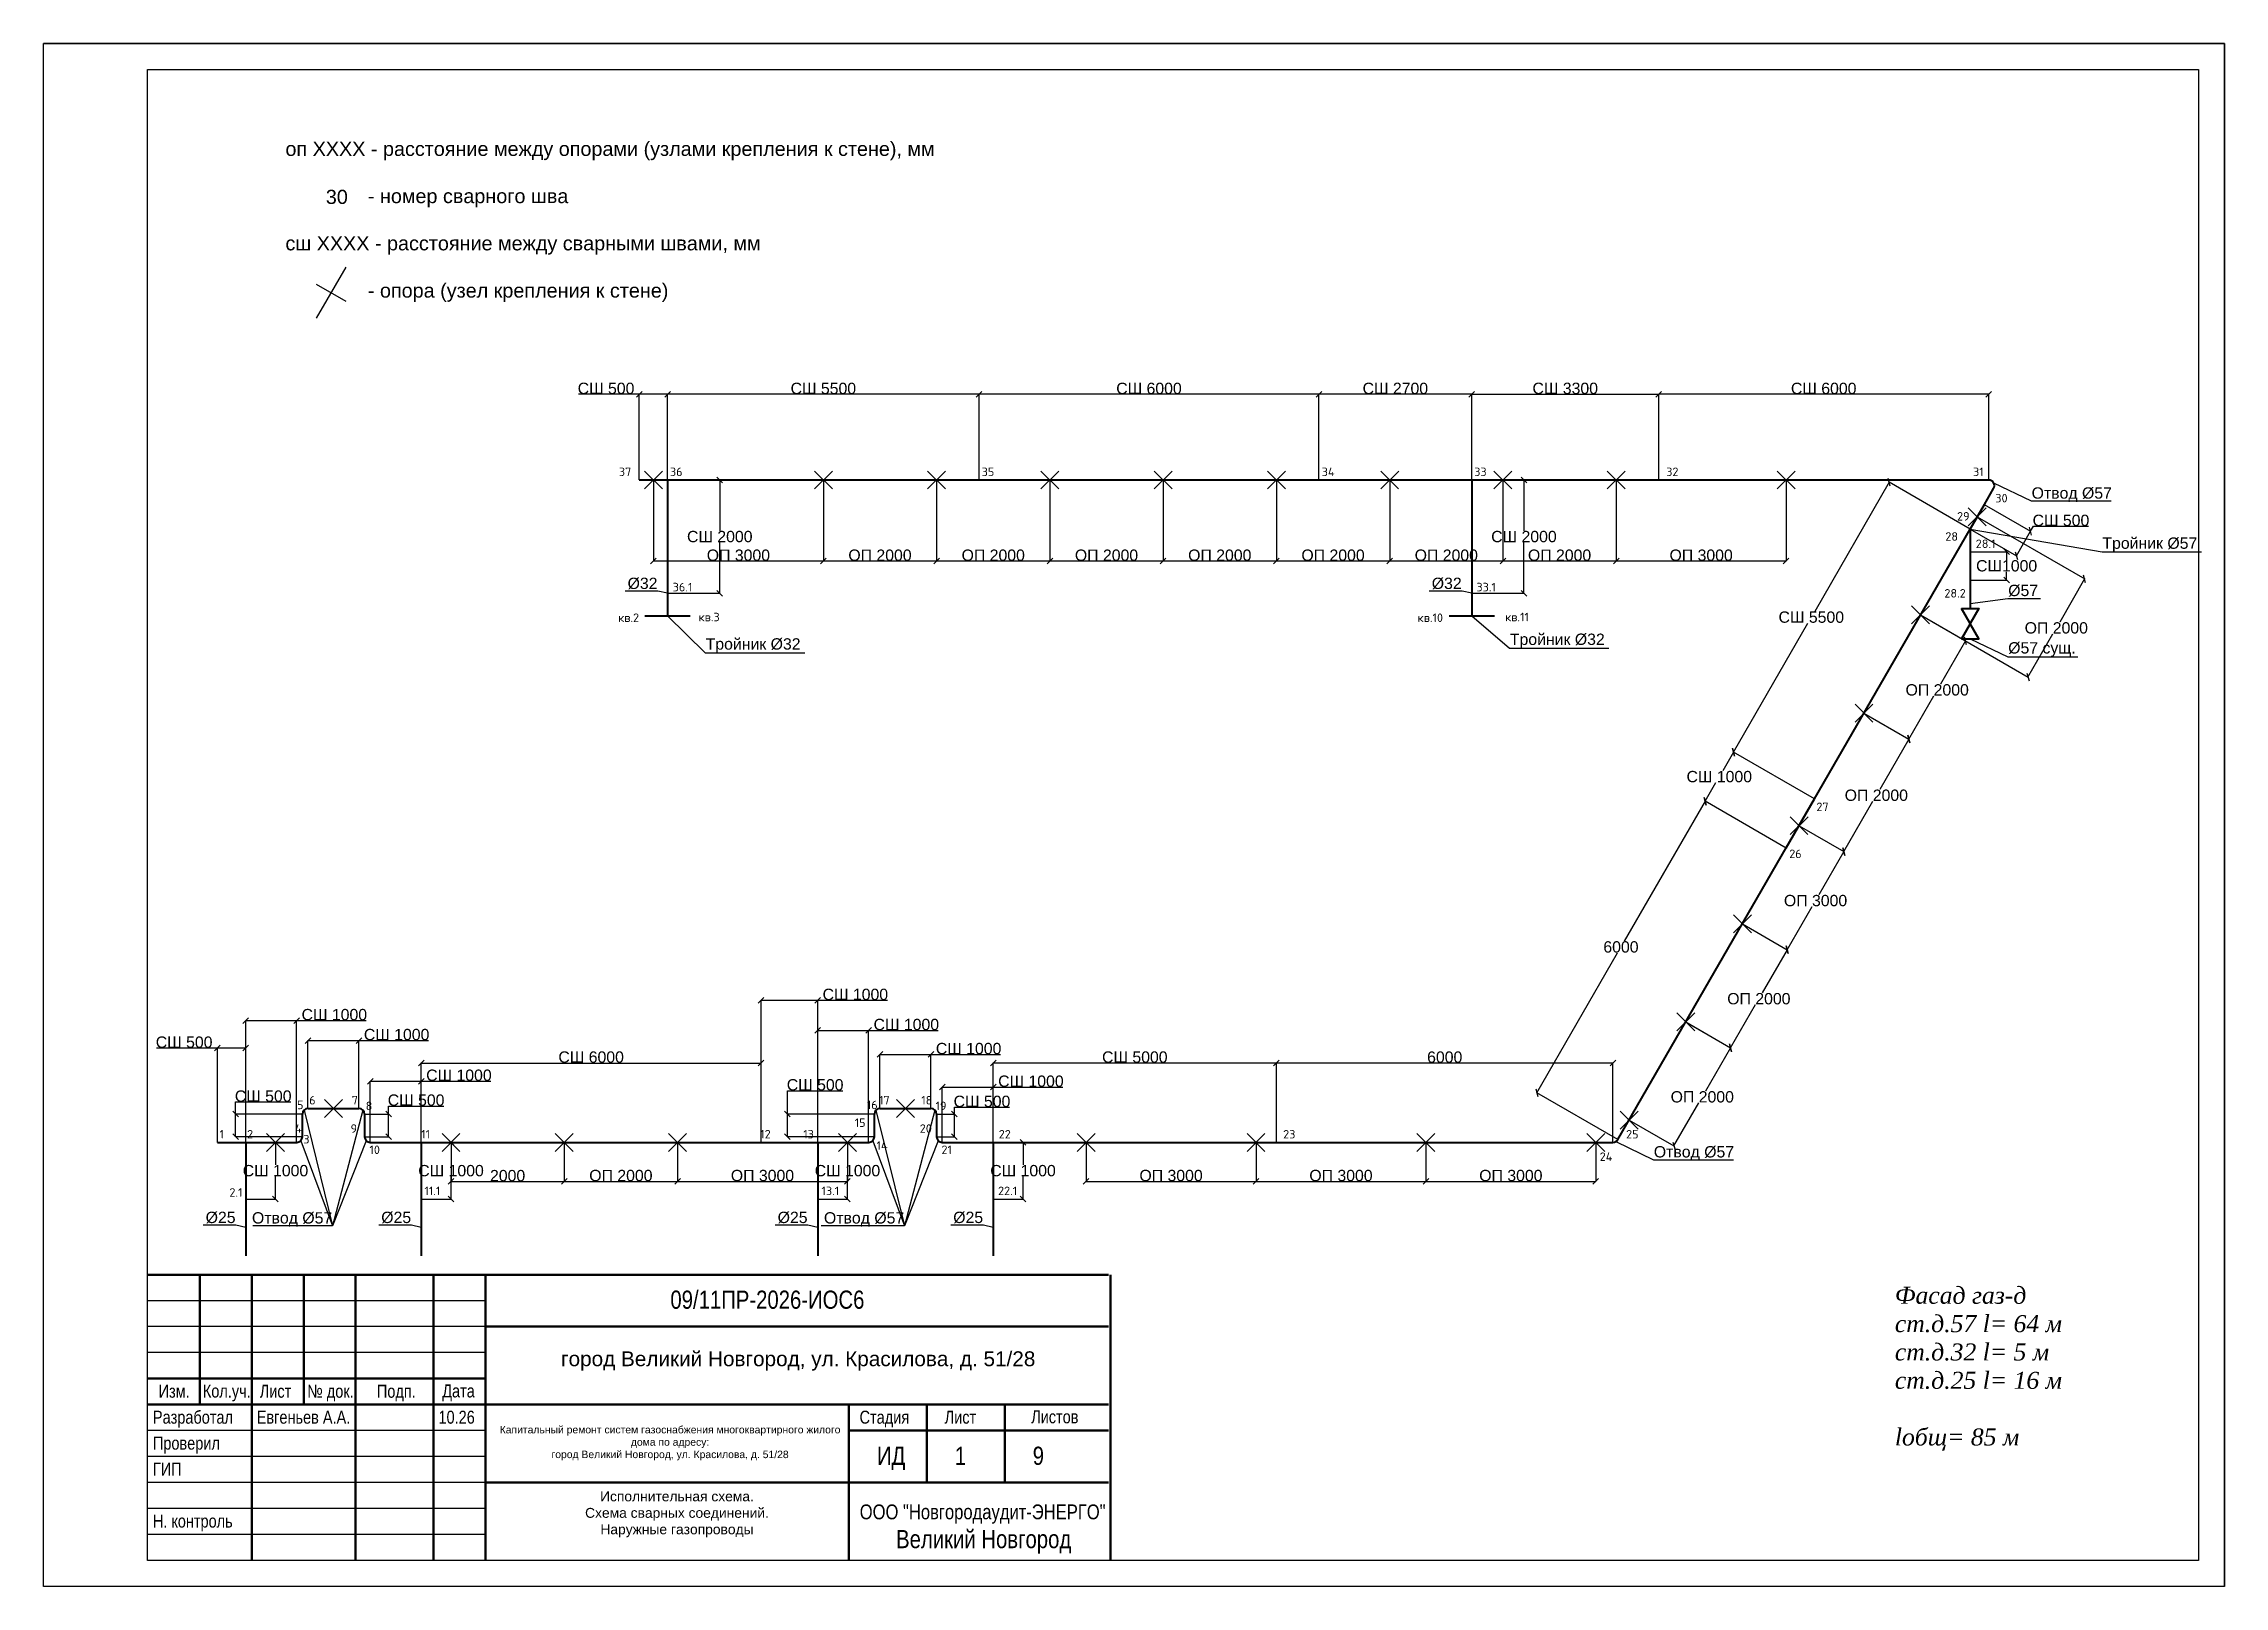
# Model space of a CAD drawing. Header units: inches. Extents: x -14875 to 29939, y -511 to 58086.
# Drawn here: x -8568 to 29939, y 30856 to 58086 of the extents above; entities that cross this region are included whole.
import ezdxf
from ezdxf import colors
from ezdxf.entities.mleader import LeaderData, LeaderLine
from ezdxf.enums import TextEntityAlignment as Align
from ezdxf.math import Vec2, Vec3

# ---------------------------------------------------------------- set-up
doc = ezdxf.new("R2010")
doc.units = ezdxf.units.IN
doc.header["$MEASUREMENT"] = 0
doc.linetypes.add('ACAD_ISO02W100', pattern=[15, 12, -3])
doc.layers.get('0').update_dxf_attribs({"color": 18, "true_color": 0x000000})
for name, color, linetype, lineweight in [('анп Рамка жирная', 7, 'Continuous', 50), ('ГП_Таbлицы', 7, 'Continuous', 50), ('Трубы', 7, 'Continuous', 40)]:
    doc.layers.add(name, color=color, linetype=linetype, lineweight=lineweight)
doc.styles.add('ISO', font='arial.ttf')
doc.styles.add('PROFIL', font='simplex.shx')
doc.styles.get("Standard").update_dxf_attribs({"font": 'arial.ttf'})
doc.dimstyles.get("Standard").update_dxf_attribs({"dimtxt": 0.18, "dimasz": 0.18, "dimexe": 0.18, "dimexo": 0.0625, "dimgap": 0.09, "dimtad": 0, "dimtih": 1, "dimtoh": 1, "dimdec": 4, "dimzin": 0, "dimdsep": 46, "dimtxsty": 'Standard', "dimcen": 0.09, "dimadec": 0, "dimazin": 0, "dimtfac": 1, "dimtdec": 4, "dimtofl": 0, "dimtmove": 0, "dimatfit": 3, "dimfxl": 1, "dimtolj": 1, "dimtzin": 0, "dimarcsym": 0})
doc.mleader_styles.duplicate_entry("Standard", '')

msp = doc.modelspace()

# ---------------------------------------------------------------- texts
at = {"color": 0, "style": 'PROFIL'}
for s, p in [('37', (1699, 50528.5)), ('36', (2602.3, 50528.5)), ('35', (8107.2, 50528.5)), ('34', (14113.2, 50528.5)), ('33', (16802.3, 50528.5)), ('32', (20190.9, 50528.5)), ('31', (25594.7, 50528.5)), ('30', (26002.3, 50062.9)), ('29', (25329.4, 49742.8)), ('28', (25123.9, 49386.9)), ('28.1', (25723.4, 49257.8)), ('36.1', (2713.4, 48493.7)), ('33.1', (16903.8, 48493.7)), ('28.2', (25183.6, 48384.1)), ('кв.2', (1762.1, 47952.8)), ('кв.3', (3183.8, 47965)), ('кв.10', (15917.8, 47952.8)), ('кв.11', (17449, 47965)), ('27', (22843.1, 44614.1)), ('26', (22364.6, 43785.4)), ('5', (-4036.4, 39353.3)), ('6', (-3822.1, 39436)), ('7', (-3072.7, 39436)), ('8', (-2822.1, 39336)), ('16', (6063.6, 39353.3)), ('17', (6277.9, 39436)), ('18', (7027.3, 39436)), ('19', (7277.9, 39336)), ('1', (-5422.1, 38836)), ('2', (-4922.1, 38836)), ('4', (-4071.1, 38936)), ('9', (-3090.9, 38936)), ('11', (-1822.1, 38836)), ('12', (4177.9, 38836)), ('13', (4940.3, 38836)), ('15', (5849.6, 39039.5)), ('20', (7009.1, 38936)), ('22', (8403.7, 38836)), ('23', (13426.9, 38836)), ('25', (19484.6, 38836)), ('3', (-3927.7, 38747.8)), ('10', (-2722.1, 38562)), ('14', (6236.9, 38636)), ('21', (7377.9, 38562)), ('24', (19021.4, 38440.1)), ('2.1', (-5172, 37808.9)), ('11.1', (-1703.1, 37836)), ('13.1', (5323, 37836)), ('22.1', (8453.6, 37836))]:
    msp.add_text(s, height=150, dxfattribs=at).set_placement(p, align=Align.MIDDLE)
at = {"insert": (-4297.9, 56353.7), "char_height": 250, "attachment_point": 1}
msp.add_mtext_dynamic_manual_height_columns('оп ХХХХ - расстояние между опорами (узлами крепления к стене), мм\\P\\P               - номер сварного шва\\P\\Pсш ХХХХ - расстояние между сварными швами, мм\\P\\P               - опора (узел крепления к стене)', width=15094.788, gutter_width=3.75, heights=[-2832], dxfattribs=at)
at = {"color": 18, "true_color": 0x000000, "insert": (-3584.9, 55505.8), "char_height": 250, "width": 567.437, "attachment_point": 1}
msp.add_mtext('30', dxfattribs=at)
at = {"lineweight": 25, "insert": (24120.7, 36142.7), "char_height": 300, "width": 4991.508, "attachment_point": 1}
msp.add_mtext('{\\fTimes New Roman|b0|i1|c204|p18;Фасад газ-д\\Pст.д.57 \\fTimes New Roman|b0|i1|c0|p18;l\\fTimes New Roman|b0|i1|c204|p18;= 64 м\\Pст.д.32 \\fTimes New Roman|b0|i1|c0|p18;l\\fTimes New Roman|b0|i1|c204|p18;= 5 м\\Pст.д.25 \\fTimes New Roman|b0|i1|c0|p18;l\\fTimes New Roman|b0|i1|c204|p18;= 16 м\\P\\Plобщ= 85 м}', dxfattribs=at)
at = {"layer": 'ГП_Таbлицы', "color": 7, "style": 'ISO', "width": 0.8}
for s, height, p in [('09/11ПР-2026-ИОС6', 320.894, (2499.2, 35755.3)), ('Изм.', 229.21, (-6537.7, 34185.5)), ('Кол.уч.', 229.21, (-5756.8, 34188.6)), ('Лист', 229.21, (-4751.6, 34185.5)), ('№ док.', 229.21, (-3914, 34185.5)), ('Подп.', 229.21, (-2683.3, 34185.5)), ('Дата', 229.21, (-1529.7, 34190.4)), ('Разработал', 229.21, (-6638.1, 33727)), ('Евгеньев А.А.', 229.21, (-4804.5, 33727)), ('10.26', 229.21, (-1595.5, 33727)), ('Стадия', 229.21, (5839.6, 33727)), ('Лист', 229.21, (7342.1, 33727)), ('Листов', 229.21, (8870, 33733.4)), ('Проверил', 229.21, (-6638.1, 33268.6)), ('ИД', 320.89, (6146.7, 33000.2)), ('1', 320.9, (7521.9, 33000.2)), ('9', 320.9, (8897.2, 33000.2)), ('ГИП', 229.21, (-6638.1, 32810.2)), ('Н. контроль', 229.21, (-6638.1, 31893.4))]:
    msp.add_text(s, height=height, dxfattribs=at).set_placement(p)
for s, height, p in [('ООО "Новгородаудит-ЭНЕРГО"', 261.954, (8013, 32039.3)), ('Великий Новгород', 320.894, (8030.9, 31529.7))]:
    msp.add_text(s, height=height, dxfattribs=at).set_placement(p, align=Align.CENTER)
at = {"layer": 'Трубы', "linetype": 'ACAD_ISO02W100', "attachment_point": 1}
for s, width, heights, insert, char_height in [('\\pxt26;город Великий Новгород, ул. Красилова, д. 51/28', 10800.93, [-343.4], (567.9, 35003.8), 261.954), ('\\pxa0.66667,sm1,qc;Капитальный ремонт систем газоснабжения многоквартирного жилого дома по адресу:\\P\\pa0,s*,t26;город Великий Новгород, ул. Красилова, д. 51/28', 6133.06, [-699.5], (-572.9, 33687), 130.977), ('\\pxa0.66667,sm1,qc;Исполнительная схема.\\PСхема сварных соединений.\\PНаружные газопроводы', 6641.412, [-1051.5], (-705.4, 32531.5), 174.636)]:
    msp.add_mtext_dynamic_manual_height_columns(s, width=width, gutter_width=10.9, heights=heights, dxfattribs=dict(at, insert=insert, char_height=char_height))

# ---------------------------------------------------------------- blocks, each defined once
blk = doc.blocks.new('_Oblique')
at = {"color": 0, "linetype": 'ByBlock', "lineweight": -2}
blk.add_line((-0.5, -0.5), (0.5, 0.5), dxfattribs=at)
blk = doc.blocks.new('*D16')
at = {"color": 0, "lineweight": -2, "transparency": 16777216}
for p, q in [((-5500, 40357), (-6574, 40357)), ((-5500, 38692), (-5500, 40357)), ((-5000, 40357), (-5500, 40357)), ((-5000, 38692), (-5000, 40357))]:
    blk.add_line(p, q, dxfattribs=at)
at = {"layer": 'Defpoints', "color": 0, "transparency": 16777216}
for p in [(-5000, 40357), (-5500, 38692), (-5000, 38692)]:
    blk.add_point(p, dxfattribs=at)
at = {"color": 0, "lineweight": -2, "transparency": 16777216, "xscale": 100, "yscale": 100, "zscale": 100, "rotation": 180}
blk.add_blockref('_Oblique', (-5500, 40357), dxfattribs=at)
at = {"color": 0, "lineweight": -2, "transparency": 16777216, "xscale": 100, "yscale": 100, "zscale": 100}
blk.add_blockref('_Oblique', (-5000, 40357), dxfattribs=at)
at = {"color": 0, "transparency": 16777216, "insert": (-6087, 40460), "char_height": 200, "attachment_point": 5}
blk.add_mtext('\\A1;СШ 500', dxfattribs=at)
blk = doc.blocks.new('*D17')
at = {"color": 0, "lineweight": -2, "transparency": 16777216}
for p, q in [((-5000, 38692), (-5000, 40843)), ((-5000, 40843), (-4100, 40843)), ((-4100, 38692), (-4100, 40843)), ((-4100, 40843), (-2870, 40843))]:
    blk.add_line(p, q, dxfattribs=at)
at = {"layer": 'Defpoints', "color": 0, "transparency": 16777216}
for p in [(-4100, 40843), (-5000, 38692), (-4100, 38692)]:
    blk.add_point(p, dxfattribs=at)
at = {"color": 0, "lineweight": -2, "transparency": 16777216, "xscale": 100, "yscale": 100, "zscale": 100, "rotation": 180}
blk.add_blockref('_Oblique', (-5000, 40843), dxfattribs=at)
at = {"color": 0, "lineweight": -2, "transparency": 16777216, "xscale": 100, "yscale": 100, "zscale": 100}
blk.add_blockref('_Oblique', (-4100, 40843), dxfattribs=at)
at = {"color": 0, "transparency": 16777216, "insert": (-3435, 40946), "char_height": 200, "attachment_point": 5}
blk.add_mtext('\\A1;СШ 1000', dxfattribs=at)
blk = doc.blocks.new('*D18')
at = {"color": 0, "lineweight": -2, "transparency": 16777216}
for p, q in [((-5178, 39192), (-5178, 39405)), ((-5178, 39405), (-4204, 39405)), ((-4000, 39192), (-5179, 39192)), ((-5178, 38792), (-5178, 39192)), ((-4000, 38792), (-5179, 38792))]:
    blk.add_line(p, q, dxfattribs=at)
at = {"layer": 'Defpoints', "color": 0, "transparency": 16777216}
for p in [(-5178, 39192), (-4000, 39192), (-4000, 38792)]:
    blk.add_point(p, dxfattribs=at)
at = {"color": 0, "lineweight": -2, "transparency": 16777216, "xscale": 100, "yscale": 100, "zscale": 100}
for p, rotation in [((-5178, 39192), 90), ((-5178, 38792), 270)]:
    blk.add_blockref('_Oblique', p, dxfattribs=dict(at, rotation=rotation))
at = {"color": 0, "transparency": 16777216, "insert": (-4691, 39508), "char_height": 200, "attachment_point": 5}
blk.add_mtext('\\A1;СШ 500', dxfattribs=at)
blk = doc.blocks.new('*D19')
at = {"color": 0, "lineweight": -2, "transparency": 16777216}
for p, q in [((-3900, 39292), (-3900, 40491)), ((-3900, 40490), (-3000, 40490)), ((-3000, 39292), (-3000, 40491)), ((-3000, 40490), (-1770, 40490))]:
    blk.add_line(p, q, dxfattribs=at)
at = {"layer": 'Defpoints', "color": 0, "transparency": 16777216}
for p in [(-3000, 40490), (-3900, 39292), (-3000, 39292)]:
    blk.add_point(p, dxfattribs=at)
at = {"color": 0, "lineweight": -2, "transparency": 16777216, "xscale": 100, "yscale": 100, "zscale": 100, "rotation": 180}
blk.add_blockref('_Oblique', (-3900, 40490), dxfattribs=at)
at = {"color": 0, "lineweight": -2, "transparency": 16777216, "xscale": 100, "yscale": 100, "zscale": 100}
blk.add_blockref('_Oblique', (-3000, 40490), dxfattribs=at)
at = {"color": 0, "transparency": 16777216, "insert": (-2335, 40594), "char_height": 200, "attachment_point": 5}
blk.add_mtext('\\A1;СШ 1000', dxfattribs=at)
blk = doc.blocks.new('*D20')
at = {"color": 0, "lineweight": -2, "transparency": 16777216}
for p, q in [((-2478, 39192), (-2478, 39333)), ((-2478, 39333), (-1504, 39333)), ((-2900, 39192), (-2478, 39192)), ((-2478, 38792), (-2478, 39192)), ((-2900, 38792), (-2478, 38792))]:
    blk.add_line(p, q, dxfattribs=at)
at = {"layer": 'Defpoints', "color": 0, "transparency": 16777216}
for p in [(-2900, 39192), (-2900, 38792), (-2478, 38792)]:
    blk.add_point(p, dxfattribs=at)
at = {"color": 0, "lineweight": -2, "transparency": 16777216, "xscale": 100, "yscale": 100, "zscale": 100}
for p, rotation in [((-2478, 39192), 90), ((-2478, 38792), 270)]:
    blk.add_blockref('_Oblique', p, dxfattribs=dict(at, rotation=rotation))
at = {"color": 0, "transparency": 16777216, "insert": (-1991, 39437), "char_height": 200, "attachment_point": 5}
blk.add_mtext('\\A1;СШ 500', dxfattribs=at)
blk = doc.blocks.new('*D21')
at = {"color": 0, "lineweight": -2, "transparency": 16777216}
for p, q in [((-2800, 38692), (-2800, 39772)), ((-2800, 39772), (-1900, 39772)), ((-1900, 38692), (-1900, 39772)), ((-1900, 39772), (-670, 39772))]:
    blk.add_line(p, q, dxfattribs=at)
at = {"layer": 'Defpoints', "color": 0, "transparency": 16777216}
for p in [(-1900, 39772), (-2800, 38692), (-1900, 38692)]:
    blk.add_point(p, dxfattribs=at)
at = {"color": 0, "lineweight": -2, "transparency": 16777216, "xscale": 100, "yscale": 100, "zscale": 100, "rotation": 180}
blk.add_blockref('_Oblique', (-2800, 39772), dxfattribs=at)
at = {"color": 0, "lineweight": -2, "transparency": 16777216, "xscale": 100, "yscale": 100, "zscale": 100}
blk.add_blockref('_Oblique', (-1900, 39772), dxfattribs=at)
at = {"color": 0, "transparency": 16777216, "insert": (-1235, 39876), "char_height": 200, "attachment_point": 5}
blk.add_mtext('\\A1;СШ 1000', dxfattribs=at)
blk = doc.blocks.new('*D22')
at = {"color": 0, "lineweight": -2, "transparency": 16777216}
for p, q in [((-5000, 38692), (-4474, 38692)), ((-4474, 38692), (-4474, 38296)), ((-4474, 37692), (-4474, 38089)), ((-5000, 37692), (-4474, 37692))]:
    blk.add_line(p, q, dxfattribs=at)
at = {"layer": 'Defpoints', "color": 0, "transparency": 16777216}
for p in [(-5000, 38692), (-5000, 37692), (-4474, 37692)]:
    blk.add_point(p, dxfattribs=at)
at = {"color": 0, "lineweight": -2, "transparency": 16777216, "xscale": 100, "yscale": 100, "zscale": 100}
for p, rotation in [((-4474, 38692), 90), ((-4474, 37692), 270)]:
    blk.add_blockref('_Oblique', p, dxfattribs=dict(at, rotation=rotation))
at = {"color": 0, "transparency": 16777216, "insert": (-4474, 38192), "char_height": 200, "attachment_point": 5}
blk.add_mtext('\\A1;СШ 1000', dxfattribs=at)
blk = doc.blocks.new('*D23')
at = {"color": 0, "lineweight": -2, "transparency": 16777216}
for p, q in [((-1900, 38692), (-1374, 38692)), ((-1374, 38692), (-1374, 38296)), ((-1374, 37692), (-1374, 38089)), ((-1900, 37692), (-1374, 37692))]:
    blk.add_line(p, q, dxfattribs=at)
at = {"layer": 'Defpoints', "color": 0, "transparency": 16777216}
for p in [(-1900, 38692), (-1900, 37692), (-1374, 37692)]:
    blk.add_point(p, dxfattribs=at)
at = {"color": 0, "lineweight": -2, "transparency": 16777216, "xscale": 100, "yscale": 100, "zscale": 100}
for p, rotation in [((-1374, 38692), 90), ((-1374, 37692), 270)]:
    blk.add_blockref('_Oblique', p, dxfattribs=dict(at, rotation=rotation))
at = {"color": 0, "transparency": 16777216, "insert": (-1374, 38192), "char_height": 200, "attachment_point": 5}
blk.add_mtext('\\A1;СШ 1000', dxfattribs=at)
blk = doc.blocks.new('*D24')
at = {"color": 0, "lineweight": -2, "transparency": 16777216}
for p, q in [((-1900, 38692), (-1900, 40094)), ((-1900, 40093), (4100, 40093)), ((4100, 38692), (4100, 40094))]:
    blk.add_line(p, q, dxfattribs=at)
at = {"layer": 'Defpoints', "color": 0, "transparency": 16777216}
for p in [(4100, 40093), (-1900, 38692), (4100, 38692)]:
    blk.add_point(p, dxfattribs=at)
at = {"color": 0, "lineweight": -2, "transparency": 16777216, "xscale": 100, "yscale": 100, "zscale": 100, "rotation": 180}
blk.add_blockref('_Oblique', (-1900, 40093), dxfattribs=at)
at = {"color": 0, "lineweight": -2, "transparency": 16777216, "xscale": 100, "yscale": 100, "zscale": 100}
blk.add_blockref('_Oblique', (4100, 40093), dxfattribs=at)
at = {"color": 0, "transparency": 16777216, "insert": (1100, 40197), "char_height": 200, "attachment_point": 5}
blk.add_mtext('\\A1;СШ 6000', dxfattribs=at)
blk = doc.blocks.new('*D25')
at = {"color": 0, "lineweight": -2, "transparency": 16777216}
for p, q in [((4100, 38692), (4100, 41200)), ((4100, 41200), (5100, 41200)), ((5100, 38692), (5100, 41200)), ((5100, 41200), (6330, 41200))]:
    blk.add_line(p, q, dxfattribs=at)
at = {"layer": 'Defpoints', "color": 0, "transparency": 16777216}
for p in [(5100, 41200), (4100, 38692), (5100, 38692)]:
    blk.add_point(p, dxfattribs=at)
at = {"color": 0, "lineweight": -2, "transparency": 16777216, "xscale": 100, "yscale": 100, "zscale": 100, "rotation": 180}
blk.add_blockref('_Oblique', (4100, 41200), dxfattribs=at)
at = {"color": 0, "lineweight": -2, "transparency": 16777216, "xscale": 100, "yscale": 100, "zscale": 100}
blk.add_blockref('_Oblique', (5100, 41200), dxfattribs=at)
at = {"color": 0, "transparency": 16777216, "insert": (5765, 41303), "char_height": 200, "attachment_point": 5}
blk.add_mtext('\\A1;СШ 1000', dxfattribs=at)
blk = doc.blocks.new('*D27')
at = {"color": 0, "lineweight": -2, "transparency": 16777216}
for p, q in [((5100, 38692), (5100, 40669)), ((5100, 40669), (6000, 40669)), ((6000, 38692), (6000, 40669)), ((6000, 40669), (7230, 40669))]:
    blk.add_line(p, q, dxfattribs=at)
at = {"layer": 'Defpoints', "color": 0, "transparency": 16777216}
for p in [(6000, 40669), (5100, 38692), (6000, 38692)]:
    blk.add_point(p, dxfattribs=at)
at = {"color": 0, "lineweight": -2, "transparency": 16777216, "xscale": 100, "yscale": 100, "zscale": 100, "rotation": 180}
blk.add_blockref('_Oblique', (5100, 40669), dxfattribs=at)
at = {"color": 0, "lineweight": -2, "transparency": 16777216, "xscale": 100, "yscale": 100, "zscale": 100}
blk.add_blockref('_Oblique', (6000, 40669), dxfattribs=at)
at = {"color": 0, "transparency": 16777216, "insert": (6665, 40772), "char_height": 200, "attachment_point": 5}
blk.add_mtext('\\A1;СШ 1000', dxfattribs=at)
blk = doc.blocks.new('*D28')
at = {"color": 0, "lineweight": -2, "transparency": 16777216}
for p, q in [((4567, 39192), (4567, 39603)), ((4567, 39603), (5542, 39603)), ((6100, 39192), (4567, 39192)), ((4567, 38792), (4567, 39192)), ((6100, 38792), (4567, 38792))]:
    blk.add_line(p, q, dxfattribs=at)
at = {"layer": 'Defpoints', "color": 0, "transparency": 16777216}
for p in [(4567, 39192), (6100, 39192), (6100, 38792)]:
    blk.add_point(p, dxfattribs=at)
at = {"color": 0, "lineweight": -2, "transparency": 16777216, "xscale": 100, "yscale": 100, "zscale": 100}
for p, rotation in [((4567, 39192), 90), ((4567, 38792), 270)]:
    blk.add_blockref('_Oblique', p, dxfattribs=dict(at, rotation=rotation))
at = {"color": 0, "transparency": 16777216, "insert": (5055, 39707), "char_height": 200, "attachment_point": 5}
blk.add_mtext('\\A1;СШ 500', dxfattribs=at)
blk = doc.blocks.new('*D29')
at = {"color": 0, "lineweight": -2, "transparency": 16777216}
for p, q in [((6200, 39292), (6200, 40244)), ((6200, 40244), (7100, 40244)), ((7100, 39292), (7100, 40244)), ((7100, 40244), (8330, 40244))]:
    blk.add_line(p, q, dxfattribs=at)
at = {"layer": 'Defpoints', "color": 0, "transparency": 16777216}
for p in [(7100, 40244), (6200, 39292), (7100, 39292)]:
    blk.add_point(p, dxfattribs=at)
at = {"color": 0, "lineweight": -2, "transparency": 16777216, "xscale": 100, "yscale": 100, "zscale": 100, "rotation": 180}
blk.add_blockref('_Oblique', (6200, 40244), dxfattribs=at)
at = {"color": 0, "lineweight": -2, "transparency": 16777216, "xscale": 100, "yscale": 100, "zscale": 100}
blk.add_blockref('_Oblique', (7100, 40244), dxfattribs=at)
at = {"color": 0, "transparency": 16777216, "insert": (7765, 40347), "char_height": 200, "attachment_point": 5}
blk.add_mtext('\\A1;СШ 1000', dxfattribs=at)
blk = doc.blocks.new('*D30')
at = {"color": 0, "lineweight": -2, "transparency": 16777216}
for p, q in [((7513, 39192), (7513, 39312)), ((7513, 39312), (8488, 39312)), ((7200, 39192), (7514, 39192)), ((7513, 38792), (7513, 39192)), ((7200, 38792), (7514, 38792))]:
    blk.add_line(p, q, dxfattribs=at)
at = {"layer": 'Defpoints', "color": 0, "transparency": 16777216}
for p in [(7200, 39192), (7200, 38792), (7513, 38792)]:
    blk.add_point(p, dxfattribs=at)
at = {"color": 0, "lineweight": -2, "transparency": 16777216, "xscale": 100, "yscale": 100, "zscale": 100}
for p, rotation in [((7513, 39192), 90), ((7513, 38792), 270)]:
    blk.add_blockref('_Oblique', p, dxfattribs=dict(at, rotation=rotation))
at = {"color": 0, "transparency": 16777216, "insert": (8001, 39415), "char_height": 200, "attachment_point": 5}
blk.add_mtext('\\A1;СШ 500', dxfattribs=at)
blk = doc.blocks.new('*D31')
at = {"color": 0, "lineweight": -2, "transparency": 16777216}
for p, q in [((7300, 38692), (7300, 39668)), ((7300, 39668), (8200, 39668)), ((8200, 38692), (8200, 39668)), ((8200, 39668), (9430, 39668))]:
    blk.add_line(p, q, dxfattribs=at)
at = {"layer": 'Defpoints', "color": 0, "transparency": 16777216}
for p in [(8200, 39668), (7300, 38692), (8200, 38692)]:
    blk.add_point(p, dxfattribs=at)
at = {"color": 0, "lineweight": -2, "transparency": 16777216, "xscale": 100, "yscale": 100, "zscale": 100, "rotation": 180}
blk.add_blockref('_Oblique', (7300, 39668), dxfattribs=at)
at = {"color": 0, "lineweight": -2, "transparency": 16777216, "xscale": 100, "yscale": 100, "zscale": 100}
blk.add_blockref('_Oblique', (8200, 39668), dxfattribs=at)
at = {"color": 0, "transparency": 16777216, "insert": (8865, 39771), "char_height": 200, "attachment_point": 5}
blk.add_mtext('\\A1;СШ 1000', dxfattribs=at)
blk = doc.blocks.new('*D32')
at = {"color": 0, "lineweight": -2, "transparency": 16777216}
for p, q in [((5100, 38692), (5626, 38692)), ((5626, 38692), (5626, 38296)), ((5626, 37692), (5626, 38089)), ((5100, 37692), (5626, 37692))]:
    blk.add_line(p, q, dxfattribs=at)
at = {"layer": 'Defpoints', "color": 0, "transparency": 16777216}
for p in [(5100, 38692), (5100, 37692), (5626, 37692)]:
    blk.add_point(p, dxfattribs=at)
at = {"color": 0, "lineweight": -2, "transparency": 16777216, "xscale": 100, "yscale": 100, "zscale": 100}
for p, rotation in [((5626, 38692), 90), ((5626, 37692), 270)]:
    blk.add_blockref('_Oblique', p, dxfattribs=dict(at, rotation=rotation))
at = {"color": 0, "transparency": 16777216, "insert": (5626, 38192), "char_height": 200, "attachment_point": 5}
blk.add_mtext('\\A1;СШ 1000', dxfattribs=at)
blk = doc.blocks.new('*D26')
at = {"color": 0, "lineweight": -2, "transparency": 16777216}
for p, q in [((8200, 38692), (8726, 38692)), ((8726, 38692), (8726, 38296)), ((8726, 37692), (8726, 38089)), ((8200, 37692), (8726, 37692))]:
    blk.add_line(p, q, dxfattribs=at)
at = {"layer": 'Defpoints', "color": 0, "transparency": 16777216}
for p in [(8200, 38692), (8200, 37692), (8726, 37692)]:
    blk.add_point(p, dxfattribs=at)
at = {"color": 0, "lineweight": -2, "transparency": 16777216, "xscale": 100, "yscale": 100, "zscale": 100}
for p, rotation in [((8726, 38692), 90), ((8726, 37692), 270)]:
    blk.add_blockref('_Oblique', p, dxfattribs=dict(at, rotation=rotation))
at = {"color": 0, "transparency": 16777216, "insert": (8726, 38192), "char_height": 200, "attachment_point": 5}
blk.add_mtext('\\A1;СШ 1000', dxfattribs=at)
blk = doc.blocks.new('*D33')
at = {"color": 0, "lineweight": -2, "transparency": 16777216}
for p, q in [((8200, 38692), (8200, 40094)), ((8200, 40094), (13200, 40094)), ((13200, 38692), (13200, 40094))]:
    blk.add_line(p, q, dxfattribs=at)
at = {"layer": 'Defpoints', "color": 0, "transparency": 16777216}
for p in [(13200, 40094), (8200, 38692), (13200, 38692)]:
    blk.add_point(p, dxfattribs=at)
at = {"color": 0, "lineweight": -2, "transparency": 16777216, "xscale": 100, "yscale": 100, "zscale": 100, "rotation": 180}
blk.add_blockref('_Oblique', (8200, 40094), dxfattribs=at)
at = {"color": 0, "lineweight": -2, "transparency": 16777216, "xscale": 100, "yscale": 100, "zscale": 100}
blk.add_blockref('_Oblique', (13200, 40094), dxfattribs=at)
at = {"color": 0, "transparency": 16777216, "insert": (10700, 40197), "char_height": 200, "attachment_point": 5}
blk.add_mtext('\\A1;СШ 5000', dxfattribs=at)
blk = doc.blocks.new('*D34')
at = {"color": 0, "lineweight": -2, "transparency": 16777216}
for p, q in [((13200, 38692), (13200, 40094)), ((13200, 40094), (19143, 40094)), ((19143, 38692), (19143, 40094))]:
    blk.add_line(p, q, dxfattribs=at)
at = {"layer": 'Defpoints', "color": 0, "transparency": 16777216}
for p in [(19143, 40094), (13200, 38692), (19143, 38692)]:
    blk.add_point(p, dxfattribs=at)
at = {"color": 0, "lineweight": -2, "transparency": 16777216, "xscale": 100, "yscale": 100, "zscale": 100, "rotation": 180}
blk.add_blockref('_Oblique', (13200, 40094), dxfattribs=at)
at = {"color": 0, "lineweight": -2, "transparency": 16777216, "xscale": 100, "yscale": 100, "zscale": 100}
blk.add_blockref('_Oblique', (19143, 40094), dxfattribs=at)
at = {"color": 0, "transparency": 16777216, "insert": (16172, 40196), "char_height": 200, "attachment_point": 5}
blk.add_mtext('\\A1;6000', dxfattribs=at)
blk = doc.blocks.new('*D35')
at = {"color": 0, "lineweight": -2, "transparency": 16777216}
for p, q in [((20770, 44714), (19343, 42243)), ((22200, 43888), (20770, 44714)), ((17799, 39568), (19225, 42039)), ((19229, 38742), (17799, 39568))]:
    blk.add_line(p, q, dxfattribs=at)
at = {"layer": 'Defpoints', "color": 0, "transparency": 16777216}
for p in [(20770, 44714), (22200, 43888), (19229, 38742)]:
    blk.add_point(p, dxfattribs=at)
at = {"color": 0, "lineweight": -2, "transparency": 16777216}
for p, xscale, yscale, zscale, rotation in [((20770, 44714), 100, 100, 100, 60.00000000000001), ((17799, 39568), 99.99999999999999, 99.99999999999999, 99.99999999999999, 240.00000000000003)]:
    blk.add_blockref('_Oblique', p, dxfattribs=dict(at, xscale=xscale, yscale=yscale, zscale=zscale, rotation=rotation))
at = {"color": 0, "transparency": 16777216, "insert": (19284, 42141), "char_height": 200, "attachment_point": 5}
blk.add_mtext('\\A1;6000', dxfattribs=at)
blk = doc.blocks.new('*D36')
at = {"color": 0, "lineweight": -2, "transparency": 16777216}
for p, q in [((21270, 45580), (21080, 45251)), ((22700, 44754), (21270, 45580)), ((20770, 44714), (20960, 45044)), ((22200, 43888), (20770, 44714))]:
    blk.add_line(p, q, dxfattribs=at)
at = {"layer": 'Defpoints', "color": 0, "transparency": 16777216}
for p in [(21270, 45580), (22700, 44754), (22200, 43888)]:
    blk.add_point(p, dxfattribs=at)
at = {"color": 0, "lineweight": -2, "transparency": 16777216, "xscale": 100, "yscale": 100, "zscale": 100}
for p, rotation in [((21270, 45580), 60.00000000000011), ((20770, 44714), 240.00000000000014)]:
    blk.add_blockref('_Oblique', p, dxfattribs=dict(at, rotation=rotation))
at = {"color": 0, "transparency": 16777216, "insert": (21020, 45147), "char_height": 200, "attachment_point": 5}
blk.add_mtext('\\A1;СШ 1000', dxfattribs=at)
blk = doc.blocks.new('*D37')
at = {"color": 0, "lineweight": -2, "transparency": 16777216}
for p, q in [((24020, 50343), (22705, 48065)), ((25450, 49518), (24020, 50344)), ((21270, 45580), (22585, 47858)), ((22700, 44754), (21270, 45580))]:
    blk.add_line(p, q, dxfattribs=at)
at = {"layer": 'Defpoints', "color": 0, "transparency": 16777216}
for p in [(24020, 50343), (25450, 49518), (22700, 44754)]:
    blk.add_point(p, dxfattribs=at)
at = {"color": 0, "lineweight": -2, "transparency": 16777216, "xscale": 100.00000000000001, "yscale": 100.00000000000001, "zscale": 100.00000000000001}
for p, rotation in [((24020, 50343), 59.99999999999999), ((21270, 45580), 239.99999999999994)]:
    blk.add_blockref('_Oblique', p, dxfattribs=dict(at, rotation=rotation))
at = {"color": 0, "transparency": 16777216, "insert": (22645, 47962), "char_height": 200, "attachment_point": 5}
blk.add_mtext('\\A1;СШ 5500', dxfattribs=at)
blk = doc.blocks.new('*D38')
at = {"color": 0, "lineweight": -2, "transparency": 16777216}
for p, q in [((25450, 49118), (26095, 49118)), ((26094, 49118), (26094, 48971)), ((25450, 48618), (26095, 48618)), ((26094, 48618), (26094, 48764))]:
    blk.add_line(p, q, dxfattribs=at)
at = {"layer": 'Defpoints', "color": 0, "transparency": 16777216}
for p in [(25450, 49118), (25450, 48618), (26094, 48618)]:
    blk.add_point(p, dxfattribs=at)
at = {"color": 0, "lineweight": -2, "transparency": 16777216, "xscale": 100, "yscale": 100, "zscale": 100}
for p, rotation in [((26094, 49118), 90), ((26094, 48618), 270)]:
    blk.add_blockref('_Oblique', p, dxfattribs=dict(at, rotation=rotation))
at = {"color": 0, "transparency": 16777216, "insert": (26094, 48868), "char_height": 200, "attachment_point": 5}
blk.add_mtext('\\A1;СШ1000', dxfattribs=at)
blk = doc.blocks.new('*D39')
at = {"color": 0, "lineweight": -2, "transparency": 16777216}
for p, q in [((25700, 49951), (26516, 49480)), ((25450, 49517), (26266, 49047)), ((26266, 49047), (26516, 49480)), ((26516, 49480), (26566, 49566)), ((26566, 49566), (27540, 49566))]:
    blk.add_line(p, q, dxfattribs=at)
at = {"layer": 'Defpoints', "color": 0, "transparency": 16777216}
for p in [(25700, 49951), (25450, 49518), (26516, 49480)]:
    blk.add_point(p, dxfattribs=at)
at = {"color": 0, "lineweight": -2, "transparency": 16777216}
for p, xscale, yscale, zscale, rotation in [((26516, 49480), 100, 100, 100, 59.99999999999969), ((26266, 49047), 99.99999999999999, 99.99999999999999, 99.99999999999999, 239.99999999999963)]:
    blk.add_blockref('_Oblique', p, dxfattribs=dict(at, xscale=xscale, yscale=yscale, zscale=zscale, rotation=rotation))
at = {"color": 0, "transparency": 16777216, "insert": (27053, 49670), "char_height": 200, "attachment_point": 5}
blk.add_mtext('\\A1;СШ 500', dxfattribs=at)
blk = doc.blocks.new('*D40')
at = {"color": 0, "lineweight": -2, "transparency": 16777216}
for p, q in [((19950, 50384), (19950, 51896)), ((25777, 51896), (19950, 51896)), ((25777, 50384), (25777, 51896))]:
    blk.add_line(p, q, dxfattribs=at)
at = {"layer": 'Defpoints', "color": 0, "transparency": 16777216}
for p in [(19950, 51896), (19950, 50384), (25777, 50384)]:
    blk.add_point(p, dxfattribs=at)
at = {"color": 0, "lineweight": -2, "transparency": 16777216, "xscale": 100, "yscale": 100, "zscale": 100, "rotation": 180}
blk.add_blockref('_Oblique', (19950, 51896), dxfattribs=at)
at = {"color": 0, "lineweight": -2, "transparency": 16777216, "xscale": 100, "yscale": 100, "zscale": 100}
blk.add_blockref('_Oblique', (25777, 51896), dxfattribs=at)
at = {"color": 0, "transparency": 16777216, "insert": (22864, 51999), "char_height": 200, "width": 2791.96, "attachment_point": 5}
blk.add_mtext('\\A1;СШ 6000', dxfattribs=at)
blk = doc.blocks.new('*D41')
at = {"color": 0, "lineweight": -2, "transparency": 16777216}
for p, q in [((16650, 50384), (16650, 51896)), ((16650, 51896), (19950, 51896)), ((19950, 50384), (19950, 51896))]:
    blk.add_line(p, q, dxfattribs=at)
at = {"layer": 'Defpoints', "color": 0, "transparency": 16777216}
for p in [(19950, 51896), (16650, 50384), (19950, 50384)]:
    blk.add_point(p, dxfattribs=at)
at = {"color": 0, "lineweight": -2, "transparency": 16777216, "xscale": 100, "yscale": 100, "zscale": 100, "rotation": 180}
blk.add_blockref('_Oblique', (16650, 51896), dxfattribs=at)
at = {"color": 0, "lineweight": -2, "transparency": 16777216, "xscale": 100, "yscale": 100, "zscale": 100}
blk.add_blockref('_Oblique', (19950, 51896), dxfattribs=at)
at = {"color": 0, "transparency": 16777216, "insert": (18300, 52000), "char_height": 200, "attachment_point": 5}
blk.add_mtext('\\A1;СШ 3300', dxfattribs=at)
blk = doc.blocks.new('*D42')
at = {"color": 0, "lineweight": -2, "transparency": 16777216}
for p, q in [((16650, 50384), (17571, 50384)), ((17571, 50384), (17571, 49487)), ((17571, 48384), (17571, 49280)), ((16650, 48384), (17571, 48384))]:
    blk.add_line(p, q, dxfattribs=at)
at = {"layer": 'Defpoints', "color": 0, "transparency": 16777216}
for p in [(16650, 50384), (16650, 48384), (17571, 48384)]:
    blk.add_point(p, dxfattribs=at)
at = {"color": 0, "lineweight": -2, "transparency": 16777216, "xscale": 100, "yscale": 100, "zscale": 100}
for p, rotation in [((17571, 50384), 90), ((17571, 48384), 270)]:
    blk.add_blockref('_Oblique', p, dxfattribs=dict(at, rotation=rotation))
at = {"color": 0, "transparency": 16777216, "insert": (17571, 49384), "char_height": 200, "attachment_point": 5}
blk.add_mtext('\\A1;СШ 2000', dxfattribs=at)
blk = doc.blocks.new('*D43')
at = {"color": 0, "lineweight": -2, "transparency": 16777216}
for p, q in [((13950, 50384), (13950, 51896)), ((16650, 51896), (13950, 51896)), ((16650, 50384), (16650, 51896))]:
    blk.add_line(p, q, dxfattribs=at)
at = {"layer": 'Defpoints', "color": 0, "transparency": 16777216}
for p in [(13950, 51896), (13950, 50384), (16650, 50384)]:
    blk.add_point(p, dxfattribs=at)
at = {"color": 0, "lineweight": -2, "transparency": 16777216, "xscale": 100, "yscale": 100, "zscale": 100, "rotation": 180}
blk.add_blockref('_Oblique', (13950, 51896), dxfattribs=at)
at = {"color": 0, "lineweight": -2, "transparency": 16777216, "xscale": 100, "yscale": 100, "zscale": 100}
blk.add_blockref('_Oblique', (16650, 51896), dxfattribs=at)
at = {"color": 0, "transparency": 16777216, "insert": (15300, 51999), "char_height": 200, "attachment_point": 5}
blk.add_mtext('\\A1;СШ 2700', dxfattribs=at)
blk = doc.blocks.new('*D44')
at = {"color": 0, "lineweight": -2, "transparency": 16777216}
for p, q in [((7950, 50384), (7950, 51896)), ((13950, 51896), (7950, 51896)), ((13950, 50384), (13950, 51896))]:
    blk.add_line(p, q, dxfattribs=at)
at = {"layer": 'Defpoints', "color": 0, "transparency": 16777216}
for p in [(7950, 51896), (7950, 50384), (13950, 50384)]:
    blk.add_point(p, dxfattribs=at)
at = {"color": 0, "lineweight": -2, "transparency": 16777216, "xscale": 100, "yscale": 100, "zscale": 100, "rotation": 180}
blk.add_blockref('_Oblique', (7950, 51896), dxfattribs=at)
at = {"color": 0, "lineweight": -2, "transparency": 16777216, "xscale": 100, "yscale": 100, "zscale": 100}
blk.add_blockref('_Oblique', (13950, 51896), dxfattribs=at)
at = {"color": 0, "transparency": 16777216, "insert": (10950, 51999), "char_height": 200, "attachment_point": 5}
blk.add_mtext('\\A1;СШ 6000', dxfattribs=at)
blk = doc.blocks.new('*D45')
at = {"color": 0, "lineweight": -2, "transparency": 16777216}
for p, q in [((2450, 50384), (2450, 51896)), ((7950, 51896), (2450, 51896)), ((7950, 50384), (7950, 51896))]:
    blk.add_line(p, q, dxfattribs=at)
at = {"layer": 'Defpoints', "color": 0, "transparency": 16777216}
for p in [(2450, 51896), (2450, 50384), (7950, 50384)]:
    blk.add_point(p, dxfattribs=at)
at = {"color": 0, "lineweight": -2, "transparency": 16777216, "xscale": 100, "yscale": 100, "zscale": 100, "rotation": 180}
blk.add_blockref('_Oblique', (2450, 51896), dxfattribs=at)
at = {"color": 0, "lineweight": -2, "transparency": 16777216, "xscale": 100, "yscale": 100, "zscale": 100}
blk.add_blockref('_Oblique', (7950, 51896), dxfattribs=at)
at = {"color": 0, "transparency": 16777216, "insert": (5200, 51999), "char_height": 200, "attachment_point": 5}
blk.add_mtext('\\A1;СШ 5500', dxfattribs=at)
blk = doc.blocks.new('*D46')
at = {"color": 0, "lineweight": -2, "transparency": 16777216}
for p, q in [((1950, 51896), (876, 51896)), ((1950, 50384), (1950, 51896)), ((2450, 51896), (1950, 51896)), ((2450, 50384), (2450, 51896))]:
    blk.add_line(p, q, dxfattribs=at)
at = {"layer": 'Defpoints', "color": 0, "transparency": 16777216}
for p in [(1950, 51896), (1950, 50384), (2450, 50384)]:
    blk.add_point(p, dxfattribs=at)
at = {"color": 0, "lineweight": -2, "transparency": 16777216, "xscale": 100, "yscale": 100, "zscale": 100, "rotation": 180}
blk.add_blockref('_Oblique', (1950, 51896), dxfattribs=at)
at = {"color": 0, "lineweight": -2, "transparency": 16777216, "xscale": 100, "yscale": 100, "zscale": 100}
blk.add_blockref('_Oblique', (2450, 51896), dxfattribs=at)
at = {"color": 0, "transparency": 16777216, "insert": (1363, 52000), "char_height": 200, "attachment_point": 5}
blk.add_mtext('\\A1;СШ 500', dxfattribs=at)
blk = doc.blocks.new('*D47')
at = {"color": 0, "lineweight": -2, "transparency": 16777216}
for p, q in [((2450, 50384), (3371, 50384)), ((3371, 50384), (3371, 49487)), ((3371, 48384), (3371, 49280)), ((2450, 48384), (3371, 48384))]:
    blk.add_line(p, q, dxfattribs=at)
at = {"layer": 'Defpoints', "color": 0, "transparency": 16777216}
for p in [(2450, 50384), (2450, 48384), (3371, 48384)]:
    blk.add_point(p, dxfattribs=at)
at = {"color": 0, "lineweight": -2, "transparency": 16777216, "xscale": 100, "yscale": 100, "zscale": 100}
for p, rotation in [((3371, 50384), 90), ((3371, 48384), 270)]:
    blk.add_blockref('_Oblique', p, dxfattribs=dict(at, rotation=rotation))
at = {"color": 0, "transparency": 16777216, "insert": (3371, 49384), "char_height": 200, "attachment_point": 5}
blk.add_mtext('\\A1;СШ 2000', dxfattribs=at)
blk = doc.blocks.new('*D48')
at = {"color": 0, "lineweight": -2, "transparency": 16777216}
for p, q in [((-1374, 38693), (-1374, 38002)), ((625, 38693), (625, 38002)), ((-1374, 38002), (625, 38002))]:
    blk.add_line(p, q, dxfattribs=at)
at = {"layer": 'Defpoints', "color": 0, "transparency": 16777216}
for p in [(-1374, 38693), (625, 38693), (625, 38002)]:
    blk.add_point(p, dxfattribs=at)
at = {"color": 0, "lineweight": -2, "transparency": 16777216, "xscale": 100, "yscale": 100, "zscale": 100, "rotation": 180}
blk.add_blockref('_Oblique', (-1374, 38002), dxfattribs=at)
at = {"color": 0, "lineweight": -2, "transparency": 16777216, "xscale": 100, "yscale": 100, "zscale": 100}
blk.add_blockref('_Oblique', (625, 38002), dxfattribs=at)
at = {"color": 0, "transparency": 16777216, "insert": (-375, 38104), "char_height": 200, "attachment_point": 5}
blk.add_mtext('\\A1;2000', dxfattribs=at)
blk = doc.blocks.new('*D49')
at = {"color": 0, "lineweight": -2, "transparency": 16777216}
for p, q in [((625, 38692), (625, 38002)), ((2625, 38692), (2625, 38002)), ((625, 38002), (2625, 38002))]:
    blk.add_line(p, q, dxfattribs=at)
at = {"layer": 'Defpoints', "color": 0, "transparency": 16777216}
for p in [(625, 38692), (2625, 38692), (2625, 38002)]:
    blk.add_point(p, dxfattribs=at)
at = {"color": 0, "lineweight": -2, "transparency": 16777216, "xscale": 100, "yscale": 100, "zscale": 100, "rotation": 180}
blk.add_blockref('_Oblique', (625, 38002), dxfattribs=at)
at = {"color": 0, "lineweight": -2, "transparency": 16777216, "xscale": 100, "yscale": 100, "zscale": 100}
blk.add_blockref('_Oblique', (2625, 38002), dxfattribs=at)
at = {"color": 0, "transparency": 16777216, "insert": (1625, 38106), "char_height": 200, "attachment_point": 5}
blk.add_mtext('\\A1;ОП 2000', dxfattribs=at)
blk = doc.blocks.new('*D50')
at = {"color": 0, "lineweight": -2, "transparency": 16777216}
for p, q in [((2625, 38692), (2625, 38002)), ((5626, 38692), (5626, 38002)), ((2625, 38002), (5626, 38002))]:
    blk.add_line(p, q, dxfattribs=at)
at = {"layer": 'Defpoints', "color": 0, "transparency": 16777216}
for p in [(2625, 38692), (5626, 38692), (5626, 38002)]:
    blk.add_point(p, dxfattribs=at)
at = {"color": 0, "lineweight": -2, "transparency": 16777216, "xscale": 100, "yscale": 100, "zscale": 100, "rotation": 180}
blk.add_blockref('_Oblique', (2625, 38002), dxfattribs=at)
at = {"color": 0, "lineweight": -2, "transparency": 16777216, "xscale": 100, "yscale": 100, "zscale": 100}
blk.add_blockref('_Oblique', (5626, 38002), dxfattribs=at)
at = {"color": 0, "transparency": 16777216, "insert": (4125, 38106), "char_height": 200, "attachment_point": 5}
blk.add_mtext('\\A1;ОП 3000', dxfattribs=at)
blk = doc.blocks.new('*D51')
at = {"color": 0, "lineweight": -2, "transparency": 16777216}
for p, q in [((9840, 38692), (9840, 38002)), ((12840, 38692), (12840, 38002)), ((9840, 38002), (12840, 38002))]:
    blk.add_line(p, q, dxfattribs=at)
at = {"layer": 'Defpoints', "color": 0, "transparency": 16777216}
for p in [(9840, 38692), (12840, 38692), (12840, 38002)]:
    blk.add_point(p, dxfattribs=at)
at = {"color": 0, "lineweight": -2, "transparency": 16777216, "xscale": 100, "yscale": 100, "zscale": 100, "rotation": 180}
blk.add_blockref('_Oblique', (9840, 38002), dxfattribs=at)
at = {"color": 0, "lineweight": -2, "transparency": 16777216, "xscale": 100, "yscale": 100, "zscale": 100}
blk.add_blockref('_Oblique', (12840, 38002), dxfattribs=at)
at = {"color": 0, "transparency": 16777216, "insert": (11340, 38106), "char_height": 200, "attachment_point": 5}
blk.add_mtext('\\A1;ОП 3000', dxfattribs=at)
blk = doc.blocks.new('*D52')
at = {"color": 0, "lineweight": -2, "transparency": 16777216}
for p, q in [((12840, 38692), (12840, 38002)), ((15840, 38692), (15840, 38002)), ((12840, 38002), (15840, 38002))]:
    blk.add_line(p, q, dxfattribs=at)
at = {"layer": 'Defpoints', "color": 0, "transparency": 16777216}
for p in [(12840, 38692), (15840, 38692), (15840, 38002)]:
    blk.add_point(p, dxfattribs=at)
at = {"color": 0, "lineweight": -2, "transparency": 16777216, "xscale": 100, "yscale": 100, "zscale": 100, "rotation": 180}
blk.add_blockref('_Oblique', (12840, 38002), dxfattribs=at)
at = {"color": 0, "lineweight": -2, "transparency": 16777216, "xscale": 100, "yscale": 100, "zscale": 100}
blk.add_blockref('_Oblique', (15840, 38002), dxfattribs=at)
at = {"color": 0, "transparency": 16777216, "insert": (14340, 38106), "char_height": 200, "attachment_point": 5}
blk.add_mtext('\\A1;ОП 3000', dxfattribs=at)
blk = doc.blocks.new('*D53')
at = {"color": 0, "lineweight": -2, "transparency": 16777216}
for p, q in [((15840, 38692), (15840, 38002)), ((18840, 38692), (18840, 38002)), ((15840, 38002), (18840, 38002))]:
    blk.add_line(p, q, dxfattribs=at)
at = {"layer": 'Defpoints', "color": 0, "transparency": 16777216}
for p in [(15840, 38692), (18840, 38692), (18840, 38002)]:
    blk.add_point(p, dxfattribs=at)
at = {"color": 0, "lineweight": -2, "transparency": 16777216, "xscale": 100, "yscale": 100, "zscale": 100, "rotation": 180}
blk.add_blockref('_Oblique', (15840, 38002), dxfattribs=at)
at = {"color": 0, "lineweight": -2, "transparency": 16777216, "xscale": 100, "yscale": 100, "zscale": 100}
blk.add_blockref('_Oblique', (18840, 38002), dxfattribs=at)
at = {"color": 0, "transparency": 16777216, "insert": (17340, 38106), "char_height": 200, "attachment_point": 5}
blk.add_mtext('\\A1;ОП 3000', dxfattribs=at)
blk = doc.blocks.new('*D54')
at = {"color": 0, "lineweight": -2, "transparency": 16777216}
for p, q in [((20428, 40818), (21219, 40361)), ((21219, 40361), (20779, 39599)), ((20220, 38629), (20660, 39391)), ((19428, 39086), (20220, 38629))]:
    blk.add_line(p, q, dxfattribs=at)
at = {"layer": 'Defpoints', "color": 0, "transparency": 16777216}
for p in [(20427, 40818), (21219, 40361), (19428, 39086)]:
    blk.add_point(p, dxfattribs=at)
at = {"color": 0, "lineweight": -2, "transparency": 16777216}
for p, xscale, yscale, zscale, rotation in [((21219, 40361), 99.99999999999999, 99.99999999999999, 99.99999999999999, 60.00740704462139), ((20220, 38629), 100, 100, 100, 240.00740704462135)]:
    blk.add_blockref('_Oblique', p, dxfattribs=dict(at, xscale=xscale, yscale=yscale, zscale=zscale, rotation=rotation))
at = {"color": 0, "transparency": 16777216, "insert": (20720, 39495), "char_height": 200, "attachment_point": 5}
blk.add_mtext('\\A1;ОП 2000', dxfattribs=at)
blk = doc.blocks.new('*D55')
at = {"color": 0, "lineweight": -2, "transparency": 16777216}
for p, q in [((21431, 42549), (22220, 42093)), ((22220, 42093), (21779, 41331)), ((21219, 40361), (21660, 41123)), ((20431, 40816), (21219, 40360))]:
    blk.add_line(p, q, dxfattribs=at)
at = {"layer": 'Defpoints', "color": 0, "transparency": 16777216}
for p in [(21431, 42549), (22220, 42093), (20431, 40816)]:
    blk.add_point(p, dxfattribs=at)
at = {"color": 0, "lineweight": -2, "transparency": 16777216}
for p, xscale, yscale, zscale, rotation in [((22220, 42093), 100, 100, 100, 59.99999999999994), ((21219, 40361), 99.99999999999999, 99.99999999999999, 99.99999999999999, 239.99999999999994)]:
    blk.add_blockref('_Oblique', p, dxfattribs=dict(at, xscale=xscale, yscale=yscale, zscale=zscale, rotation=rotation))
at = {"color": 0, "transparency": 16777216, "insert": (21719, 41227), "char_height": 200, "attachment_point": 5}
blk.add_mtext('\\A1;ОП 2000', dxfattribs=at)
blk = doc.blocks.new('*D56')
at = {"color": 0, "lineweight": -2, "transparency": 16777216}
for p, q in [((22428, 44282), (23220, 43825)), ((23219, 43825), (22780, 43063)), ((22220, 42093), (22660, 42855)), ((21428, 42550), (22220, 42093))]:
    blk.add_line(p, q, dxfattribs=at)
at = {"layer": 'Defpoints', "color": 0, "transparency": 16777216}
for p in [(22427, 44282), (23219, 43825), (21428, 42550)]:
    blk.add_point(p, dxfattribs=at)
at = {"color": 0, "lineweight": -2, "transparency": 16777216, "xscale": 100, "yscale": 100, "zscale": 100}
for p, rotation in [((23219, 43825), 60.00740704462319), ((22220, 42093), 240.00740704462316)]:
    blk.add_blockref('_Oblique', p, dxfattribs=dict(at, rotation=rotation))
at = {"color": 0, "transparency": 16777216, "insert": (22720, 42959), "char_height": 200, "width": 1354.68, "attachment_point": 5}
blk.add_mtext('\\A1;ОП 3000', dxfattribs=at)
blk = doc.blocks.new('*D57')
at = {"color": 0, "lineweight": -2, "transparency": 16777216}
for p, q in [((23575, 46269), (24367, 45812)), ((24367, 45812), (23853, 44922)), ((23219, 43825), (23733, 44715)), ((22428, 44282), (23219, 43824))]:
    blk.add_line(p, q, dxfattribs=at)
at = {"layer": 'Defpoints', "color": 0, "transparency": 16777216}
for p in [(23575, 46269), (24367, 45812), (22427, 44282)]:
    blk.add_point(p, dxfattribs=at)
at = {"color": 0, "lineweight": -2, "transparency": 16777216, "xscale": 100, "yscale": 100, "zscale": 100}
for p, rotation in [((24367, 45812), 59.99999999999988), ((23219, 43825), 239.99999999999983)]:
    blk.add_blockref('_Oblique', p, dxfattribs=dict(at, rotation=rotation))
at = {"color": 0, "transparency": 16777216, "insert": (23793, 44818), "char_height": 200, "attachment_point": 5}
blk.add_mtext('\\A1;ОП 2000', dxfattribs=at)
blk = doc.blocks.new('*D58')
at = {"color": 0, "lineweight": -2, "transparency": 16777216}
for p, q in [((24576, 48002), (25368, 47544)), ((25368, 47544), (24927, 46782)), ((23575, 46270), (24368, 45812)), ((24367, 45812), (24808, 46575))]:
    blk.add_line(p, q, dxfattribs=at)
at = {"layer": 'Defpoints', "color": 0, "transparency": 16777216}
for p in [(24576, 48002), (25368, 47544), (23575, 46270)]:
    blk.add_point(p, dxfattribs=at)
at = {"color": 0, "lineweight": -2, "transparency": 16777216}
for p, xscale, yscale, zscale, rotation in [((25368, 47544), 100, 100, 100, 59.99259626215694), ((24367, 45812), 99.99999999999999, 99.99999999999999, 99.99999999999999, 239.99259626215695)]:
    blk.add_blockref('_Oblique', p, dxfattribs=dict(at, xscale=xscale, yscale=yscale, zscale=zscale, rotation=rotation))
at = {"color": 0, "transparency": 16777216, "insert": (24868, 46678), "char_height": 200, "attachment_point": 5}
blk.add_mtext('\\A1;ОП 2000', dxfattribs=at)
blk = doc.blocks.new('*D59')
at = {"color": 0, "lineweight": -2, "transparency": 16777216}
for p, q in [((25575, 49733), (27472, 48638)), ((27471, 48638), (27031, 47876)), ((24575, 48001), (26472, 46906)), ((26471, 46906), (26912, 47669))]:
    blk.add_line(p, q, dxfattribs=at)
at = {"layer": 'Defpoints', "color": 0, "transparency": 16777216}
for p in [(25575, 49733), (27471, 48638), (24575, 48001)]:
    blk.add_point(p, dxfattribs=at)
at = {"color": 0, "lineweight": -2, "transparency": 16777216, "xscale": 100, "yscale": 100, "zscale": 100}
for p, rotation in [((27471, 48638), 60.00000000000011), ((26471, 46906), 240.00000000000014)]:
    blk.add_blockref('_Oblique', p, dxfattribs=dict(at, rotation=rotation))
at = {"color": 0, "transparency": 16777216, "insert": (26971, 47772), "char_height": 200, "attachment_point": 5}
blk.add_mtext('\\A1;ОП 2000', dxfattribs=at)
blk = doc.blocks.new('*D60')
at = {"color": 0, "lineweight": -2, "transparency": 16777216}
for p, q in [((19200, 50383), (19200, 48951)), ((22200, 50383), (22200, 48951)), ((22200, 48951), (19200, 48951))]:
    blk.add_line(p, q, dxfattribs=at)
at = {"layer": 'Defpoints', "color": 0, "transparency": 16777216}
for p in [(19200, 50384), (22200, 50384), (19200, 48951)]:
    blk.add_point(p, dxfattribs=at)
at = {"color": 0, "lineweight": -2, "transparency": 16777216, "xscale": 100, "yscale": 100, "zscale": 100, "rotation": 180}
blk.add_blockref('_Oblique', (19200, 48951), dxfattribs=at)
at = {"color": 0, "lineweight": -2, "transparency": 16777216, "xscale": 100, "yscale": 100, "zscale": 100}
blk.add_blockref('_Oblique', (22200, 48951), dxfattribs=at)
at = {"color": 0, "transparency": 16777216, "insert": (20700, 49055), "char_height": 200, "attachment_point": 5}
blk.add_mtext('\\A1;ОП 3000', dxfattribs=at)
blk = doc.blocks.new('*D61')
at = {"color": 0, "lineweight": -2, "transparency": 16777216}
for p, q in [((17200, 50383), (17200, 48951)), ((19200, 50383), (19200, 48951)), ((19200, 48952), (17200, 48952))]:
    blk.add_line(p, q, dxfattribs=at)
at = {"layer": 'Defpoints', "color": 0, "transparency": 16777216}
for p in [(17200, 50384), (19200, 50384), (17200, 48952)]:
    blk.add_point(p, dxfattribs=at)
at = {"color": 0, "lineweight": -2, "transparency": 16777216, "xscale": 100, "yscale": 100, "zscale": 100, "rotation": 180}
blk.add_blockref('_Oblique', (17200, 48952), dxfattribs=at)
at = {"color": 0, "lineweight": -2, "transparency": 16777216, "xscale": 100, "yscale": 100, "zscale": 100}
blk.add_blockref('_Oblique', (19200, 48952), dxfattribs=at)
at = {"color": 0, "transparency": 16777216, "insert": (18200, 49055), "char_height": 200, "attachment_point": 5}
blk.add_mtext('\\A1;ОП 2000', dxfattribs=at)
blk = doc.blocks.new('*D62')
at = {"color": 0, "lineweight": -2, "transparency": 16777216}
for p, q in [((15200, 50383), (15200, 48951)), ((17200, 50383), (17200, 48951)), ((17200, 48951), (15200, 48951))]:
    blk.add_line(p, q, dxfattribs=at)
at = {"layer": 'Defpoints', "color": 0, "transparency": 16777216}
for p in [(15200, 50384), (17200, 50384), (15200, 48951)]:
    blk.add_point(p, dxfattribs=at)
at = {"color": 0, "lineweight": -2, "transparency": 16777216, "xscale": 100, "yscale": 100, "zscale": 100, "rotation": 180}
blk.add_blockref('_Oblique', (15200, 48951), dxfattribs=at)
at = {"color": 0, "lineweight": -2, "transparency": 16777216, "xscale": 100, "yscale": 100, "zscale": 100}
blk.add_blockref('_Oblique', (17200, 48951), dxfattribs=at)
at = {"color": 0, "transparency": 16777216, "insert": (16200, 49055), "char_height": 200, "attachment_point": 5}
blk.add_mtext('\\A1;ОП 2000', dxfattribs=at)
blk = doc.blocks.new('*D63')
at = {"color": 0, "lineweight": -2, "transparency": 16777216}
for p, q in [((13200, 50383), (13200, 48951)), ((15200, 50383), (15200, 48951)), ((15200, 48951), (13200, 48951))]:
    blk.add_line(p, q, dxfattribs=at)
at = {"layer": 'Defpoints', "color": 0, "transparency": 16777216}
for p in [(13200, 50384), (15200, 50384), (13200, 48951)]:
    blk.add_point(p, dxfattribs=at)
at = {"color": 0, "lineweight": -2, "transparency": 16777216, "xscale": 100, "yscale": 100, "zscale": 100, "rotation": 180}
blk.add_blockref('_Oblique', (13200, 48951), dxfattribs=at)
at = {"color": 0, "lineweight": -2, "transparency": 16777216, "xscale": 100, "yscale": 100, "zscale": 100}
blk.add_blockref('_Oblique', (15200, 48951), dxfattribs=at)
at = {"color": 0, "transparency": 16777216, "insert": (14200, 49055), "char_height": 200, "attachment_point": 5}
blk.add_mtext('\\A1;ОП 2000', dxfattribs=at)
blk = doc.blocks.new('*D64')
at = {"color": 0, "lineweight": -2, "transparency": 16777216}
for p, q in [((11200, 50383), (11200, 48951)), ((13200, 50383), (13200, 48951)), ((13200, 48951), (11200, 48951))]:
    blk.add_line(p, q, dxfattribs=at)
at = {"layer": 'Defpoints', "color": 0, "transparency": 16777216}
for p in [(11200, 50384), (13200, 50384), (11200, 48951)]:
    blk.add_point(p, dxfattribs=at)
at = {"color": 0, "lineweight": -2, "transparency": 16777216, "xscale": 100, "yscale": 100, "zscale": 100, "rotation": 180}
blk.add_blockref('_Oblique', (11200, 48951), dxfattribs=at)
at = {"color": 0, "lineweight": -2, "transparency": 16777216, "xscale": 100, "yscale": 100, "zscale": 100}
blk.add_blockref('_Oblique', (13200, 48951), dxfattribs=at)
at = {"color": 0, "transparency": 16777216, "insert": (12200, 49055), "char_height": 200, "attachment_point": 5}
blk.add_mtext('\\A1;ОП 2000', dxfattribs=at)
blk = doc.blocks.new('*D65')
at = {"color": 0, "lineweight": -2, "transparency": 16777216}
for p, q in [((9200, 50383), (9200, 48951)), ((11200, 50383), (11200, 48951)), ((11200, 48951), (9200, 48951))]:
    blk.add_line(p, q, dxfattribs=at)
at = {"layer": 'Defpoints', "color": 0, "transparency": 16777216}
for p in [(9200, 50384), (11200, 50384), (9200, 48951)]:
    blk.add_point(p, dxfattribs=at)
at = {"color": 0, "lineweight": -2, "transparency": 16777216, "xscale": 100, "yscale": 100, "zscale": 100, "rotation": 180}
blk.add_blockref('_Oblique', (9200, 48951), dxfattribs=at)
at = {"color": 0, "lineweight": -2, "transparency": 16777216, "xscale": 100, "yscale": 100, "zscale": 100}
blk.add_blockref('_Oblique', (11200, 48951), dxfattribs=at)
at = {"color": 0, "transparency": 16777216, "insert": (10200, 49055), "char_height": 200, "attachment_point": 5}
blk.add_mtext('\\A1;ОП 2000', dxfattribs=at)
blk = doc.blocks.new('*D66')
at = {"color": 0, "lineweight": -2, "transparency": 16777216}
for p, q in [((7200, 50383), (7200, 48951)), ((9200, 50383), (9200, 48951)), ((9200, 48951), (7200, 48951))]:
    blk.add_line(p, q, dxfattribs=at)
at = {"layer": 'Defpoints', "color": 0, "transparency": 16777216}
for p in [(7200, 50384), (9200, 50384), (7200, 48951)]:
    blk.add_point(p, dxfattribs=at)
at = {"color": 0, "lineweight": -2, "transparency": 16777216, "xscale": 100, "yscale": 100, "zscale": 100, "rotation": 180}
blk.add_blockref('_Oblique', (7200, 48951), dxfattribs=at)
at = {"color": 0, "lineweight": -2, "transparency": 16777216, "xscale": 100, "yscale": 100, "zscale": 100}
blk.add_blockref('_Oblique', (9200, 48951), dxfattribs=at)
at = {"color": 0, "transparency": 16777216, "insert": (8200, 49055), "char_height": 200, "attachment_point": 5}
blk.add_mtext('\\A1;ОП 2000', dxfattribs=at)
blk = doc.blocks.new('*D67')
at = {"color": 0, "lineweight": -2, "transparency": 16777216}
for p, q in [((5200, 50383), (5200, 48951)), ((7200, 50383), (7200, 48951)), ((7200, 48951), (5200, 48951))]:
    blk.add_line(p, q, dxfattribs=at)
at = {"layer": 'Defpoints', "color": 0, "transparency": 16777216}
for p in [(5200, 50384), (7200, 50384), (5200, 48951)]:
    blk.add_point(p, dxfattribs=at)
at = {"color": 0, "lineweight": -2, "transparency": 16777216, "xscale": 100, "yscale": 100, "zscale": 100, "rotation": 180}
blk.add_blockref('_Oblique', (5200, 48951), dxfattribs=at)
at = {"color": 0, "lineweight": -2, "transparency": 16777216, "xscale": 100, "yscale": 100, "zscale": 100}
blk.add_blockref('_Oblique', (7200, 48951), dxfattribs=at)
at = {"color": 0, "transparency": 16777216, "insert": (6200, 49055), "char_height": 200, "attachment_point": 5}
blk.add_mtext('\\A1;ОП 2000', dxfattribs=at)
blk = doc.blocks.new('*D68')
at = {"color": 0, "lineweight": -2, "transparency": 16777216}
for p, q in [((2200, 50383), (2200, 48951)), ((5200, 50383), (5200, 48951)), ((5200, 48951), (2200, 48951))]:
    blk.add_line(p, q, dxfattribs=at)
at = {"layer": 'Defpoints', "color": 0, "transparency": 16777216}
for p in [(2200, 50384), (5200, 50384), (2200, 48951)]:
    blk.add_point(p, dxfattribs=at)
at = {"color": 0, "lineweight": -2, "transparency": 16777216, "xscale": 100, "yscale": 100, "zscale": 100, "rotation": 180}
blk.add_blockref('_Oblique', (2200, 48951), dxfattribs=at)
at = {"color": 0, "lineweight": -2, "transparency": 16777216, "xscale": 100, "yscale": 100, "zscale": 100}
blk.add_blockref('_Oblique', (5200, 48951), dxfattribs=at)
at = {"color": 0, "transparency": 16777216, "insert": (3700, 49055), "char_height": 200, "attachment_point": 5}
blk.add_mtext('\\A1;ОП 3000', dxfattribs=at)
blk = doc.blocks.new('A$C06d2972a')
at = {"color": 242, "lineweight": 30, "true_color": 0xcd2027}
for p, q in [((87, 150), (-87, -150)), ((-87, 50), (87, -50))]:
    blk.add_line(p, q, dxfattribs=at)

# ---------------------------------------------------------------- dimensions: what is measured, and where the dimension line sits
at = {"color": 18, "true_color": 0x000000}
for base, p1, p2, override, picture, middle in [((1950.4, 51896.1), (2450.4, 50383.5), (1950.4, 50383.5), {"dimtxt": 200, "dimasz": 100, "dimtad": 1, "dimdec": 0, "dimzin": 12, "dimlunit": 2, "dimpost": 'СШ <>', "dimblk1": 'Oblique', "dimblk2": 'Oblique', "dimsah": 1}, '*D46', (1363.1, 51999.6)), ((2450.4, 51895.9), (7950.4, 50383.5), (2450.4, 50383.5), {"dimtxt": 200, "dimasz": 100, "dimtad": 1, "dimdec": 0, "dimzin": 12, "dimlunit": 2, "dimpost": 'СШ <>', "dimblk1": 'Oblique', "dimblk2": 'Oblique', "dimsah": 1}, '*D45', (5200.4, 51999.4)), ((7950.4, 51895.8), (13950.4, 50383.5), (7950.4, 50383.5), {"dimtxt": 200, "dimasz": 100, "dimtad": 1, "dimdec": 0, "dimzin": 12, "dimlunit": 2, "dimpost": 'СШ <>', "dimblk1": 'Oblique', "dimblk2": 'Oblique', "dimsah": 1}, '*D44', (10950.4, 51999.3)), ((13950.4, 51895.7), (16650.4, 50383.5), (13950.4, 50383.5), {"dimtxt": 200, "dimasz": 100, "dimtad": 1, "dimdec": 0, "dimzin": 12, "dimlunit": 2, "dimpost": 'СШ <>', "dimblk1": 'Oblique', "dimblk2": 'Oblique', "dimsah": 1}, '*D43', (15300.4, 51999.2)), ((19950.4, 51896.1), (16650.4, 50383.5), (19950.4, 50383.5), {"dimtxt": 200, "dimasz": 100, "dimtad": 1, "dimdec": 0, "dimzin": 12, "dimlunit": 2, "dimpost": 'СШ <>', "dimblk1": 'Oblique', "dimblk2": 'Oblique', "dimsah": 1}, '*D41', (18300.4, 51999.7)), ((2200.4, 48950.9), (5200.4, 50383.5), (2200.4, 50383.5), {"dimtxt": 200, "dimasz": 100, "dimtad": 1, "dimdec": 0, "dimzin": 12, "dimlunit": 2, "dimpost": 'ОП <>', "dimblk1": 'Oblique', "dimblk2": 'Oblique', "dimsah": 1}, '*D68', (3700.4, 49054.5)), ((5200.4, 48951.3), (7200.4, 50383.5), (5200.4, 50383.5), {"dimtxt": 200, "dimasz": 100, "dimtad": 1, "dimdec": 0, "dimzin": 12, "dimlunit": 2, "dimpost": 'ОП <>', "dimblk1": 'Oblique', "dimblk2": 'Oblique', "dimsah": 1}, '*D67', (6200.4, 49054.8)), ((7200.4, 48951.5), (9200.4, 50383.5), (7200.4, 50383.5), {"dimtxt": 200, "dimasz": 100, "dimtad": 1, "dimdec": 0, "dimzin": 12, "dimlunit": 2, "dimpost": 'ОП <>', "dimblk1": 'Oblique', "dimblk2": 'Oblique', "dimsah": 1}, '*D66', (8200.4, 49055)), ((9200.4, 48951.5), (11200.4, 50383.5), (9200.4, 50383.5), {"dimtxt": 200, "dimasz": 100, "dimtad": 1, "dimdec": 0, "dimzin": 12, "dimlunit": 2, "dimpost": 'ОП <>', "dimblk1": 'Oblique', "dimblk2": 'Oblique', "dimsah": 1}, '*D65', (10200.4, 49055)), ((11200.4, 48951.5), (13200.4, 50383.5), (11200.4, 50383.5), {"dimtxt": 200, "dimasz": 100, "dimtad": 1, "dimdec": 0, "dimzin": 12, "dimlunit": 2, "dimpost": 'ОП <>', "dimblk1": 'Oblique', "dimblk2": 'Oblique', "dimsah": 1}, '*D64', (12200.4, 49055)), ((13200.4, 48951.4), (15200.4, 50383.5), (13200.4, 50383.5), {"dimtxt": 200, "dimasz": 100, "dimtad": 1, "dimdec": 0, "dimzin": 12, "dimlunit": 2, "dimpost": 'ОП <>', "dimblk1": 'Oblique', "dimblk2": 'Oblique', "dimsah": 1}, '*D63', (14200.4, 49055)), ((15200.4, 48951.5), (17200.4, 50383.5), (15200.4, 50383.5), {"dimtxt": 200, "dimasz": 100, "dimtad": 1, "dimdec": 0, "dimzin": 12, "dimlunit": 2, "dimpost": 'ОП <>', "dimblk1": 'Oblique', "dimblk2": 'Oblique', "dimsah": 1}, '*D62', (16200.4, 49055)), ((17200.4, 48951.6), (19200.4, 50383.5), (17200.4, 50383.5), {"dimtxt": 200, "dimasz": 100, "dimtad": 1, "dimdec": 0, "dimzin": 12, "dimlunit": 2, "dimpost": 'ОП <>', "dimblk1": 'Oblique', "dimblk2": 'Oblique', "dimsah": 1}, '*D61', (18200.4, 49055.2)), ((19200.4, 48951.3), (22200.4, 50383.5), (19200.4, 50383.5), {"dimtxt": 200, "dimasz": 100, "dimtad": 1, "dimdec": 0, "dimzin": 12, "dimlunit": 2, "dimpost": 'ОП <>', "dimblk1": 'Oblique', "dimblk2": 'Oblique', "dimsah": 1}, '*D60', (20700.4, 49054.9)), ((5100.4, 41199.6), (4100.4, 38692.2), (5100.4, 38692.2), {"dimtxt": 200, "dimasz": 100, "dimtad": 1, "dimdec": 0, "dimzin": 12, "dimpost": 'СШ <>', "dimblk1": 'Oblique', "dimblk2": 'Oblique', "dimsah": 1}, '*D25', (5765.3, 41303.1)), ((4100.4, 40093.4), (-1899.6, 38692.2), (4100.4, 38692.2), {"dimtxt": 200, "dimasz": 100, "dimtad": 1, "dimdec": 0, "dimzin": 12, "dimlunit": 2, "dimpost": 'СШ <>', "dimblk1": 'Oblique', "dimblk2": 'Oblique', "dimsah": 1}, '*D24', (1100.4, 40196.9)), ((13200.4, 40093.5), (8200.4, 38692.2), (13200.4, 38692.2), {"dimtxt": 200, "dimasz": 100, "dimtad": 1, "dimdec": 0, "dimzin": 12, "dimlunit": 2, "dimpost": 'СШ <>', "dimblk1": 'Oblique', "dimblk2": 'Oblique', "dimsah": 1}, '*D33', (10700.4, 40197)), ((2625.2, 38002.3), (624.8, 38691.8), (2625.2, 38692.2), {"dimtxt": 200, "dimasz": 100, "dimtad": 1, "dimdec": 0, "dimzin": 12, "dimlunit": 2, "dimpost": 'ОП <>', "dimblk1": 'Oblique', "dimblk2": 'Oblique', "dimsah": 1}, '*D49', (1625, 38105.9)), ((5625.6, 38002.3), (2625.2, 38692.2), (5625.6, 38691.8), {"dimtxt": 200, "dimasz": 100, "dimtad": 1, "dimdec": 0, "dimzin": 12, "dimlunit": 2, "dimpost": 'ОП <>', "dimblk1": 'Oblique', "dimblk2": 'Oblique', "dimsah": 1}, '*D50', (4125.4, 38106)), ((12840, 38002.3), (9840, 38692.2), (12840, 38692.2), {"dimtxt": 200, "dimasz": 100, "dimtad": 1, "dimdec": 0, "dimzin": 12, "dimlunit": 2, "dimpost": 'ОП <>', "dimblk1": 'Oblique', "dimblk2": 'Oblique', "dimsah": 1}, '*D51', (11340, 38106)), ((15840, 38002.3), (12840, 38692.2), (15840, 38692.2), {"dimtxt": 200, "dimasz": 100, "dimtad": 1, "dimdec": 0, "dimzin": 12, "dimlunit": 2, "dimpost": 'ОП <>', "dimblk1": 'Oblique', "dimblk2": 'Oblique', "dimsah": 1}, '*D52', (14340, 38106)), ((18840, 38002.3), (15840, 38692.2), (18840, 38692.2), {"dimtxt": 200, "dimasz": 100, "dimtad": 1, "dimdec": 0, "dimzin": 12, "dimlunit": 2, "dimpost": 'ОП <>', "dimblk1": 'Oblique', "dimblk2": 'Oblique', "dimsah": 1}, '*D53', (17340, 38106))]:
    dim = msp.add_linear_dim(base=base, p1=p1, p2=p2, dimstyle='Standard', override=override, dxfattribs=at)
    dim.commit()
    dim.dimension.update_dxf_attribs({"geometry": picture, "text_midpoint": middle})
for base, p1, p2, text, override, picture, middle in [((19950.4, 51895.9), (25777.2, 50383.5), (19950.4, 50383.5), 'СШ 6000', {"dimtxt": 200, "dimasz": 100, "dimtad": 1, "dimdec": 0, "dimzin": 12, "dimlunit": 2, "dimpost": 'СШ <>', "dimblk1": 'Oblique', "dimblk2": 'Oblique', "dimsah": 1}, '*D40', (22863.8, 51999.4)), ((-4099.6, 40842.5), (-4999.6, 38692.2), (-4099.6, 38692.2), 'СШ 1000', {"dimtxt": 200, "dimasz": 100, "dimtad": 1, "dimdec": 0, "dimzin": 12, "dimpost": 'СШ <>', "dimblk1": 'Oblique', "dimblk2": 'Oblique', "dimsah": 1}, '*D17', (-3434.7, 40946)), ((6000.4, 40668.5), (5100.4, 38692.2), (6000.4, 38692.2), 'СШ 1000', {"dimtxt": 200, "dimasz": 100, "dimtad": 1, "dimdec": 0, "dimzin": 12, "dimpost": 'СШ <>', "dimblk1": 'Oblique', "dimblk2": 'Oblique', "dimsah": 1}, '*D27', (6665.3, 40772)), ((-2999.6, 40490.4), (-3899.6, 39292.2), (-2999.6, 39292.2), 'СШ 1000', {"dimtxt": 200, "dimasz": 100, "dimtad": 1, "dimdec": 0, "dimzin": 12, "dimpost": 'СШ <>', "dimblk1": 'Oblique', "dimblk2": 'Oblique', "dimsah": 1}, '*D19', (-2334.7, 40593.9)), ((7100.4, 40243.9), (6200.4, 39292.2), (7100.4, 39292.2), 'СШ 1000', {"dimtxt": 200, "dimasz": 100, "dimtad": 1, "dimdec": 0, "dimzin": 12, "dimpost": 'СШ <>', "dimblk1": 'Oblique', "dimblk2": 'Oblique', "dimsah": 1}, '*D29', (7765.3, 40347.4)), ((19142.6, 40093.5), (13200.4, 38692.2), (19142.6, 38692.2), '6000', {"dimtxt": 200, "dimasz": 100, "dimtad": 1, "dimdec": 0, "dimzin": 12, "dimlunit": 2, "dimpost": 'СШ <>', "dimblk1": 'Oblique', "dimblk2": 'Oblique', "dimsah": 1}, '*D34', (16171.5, 40195.7)), ((-1899.6, 39772.1), (-2799.6, 38692.2), (-1899.6, 38692.2), 'СШ 1000', {"dimtxt": 200, "dimasz": 100, "dimtad": 1, "dimdec": 0, "dimzin": 12, "dimpost": 'СШ <>', "dimblk1": 'Oblique', "dimblk2": 'Oblique', "dimsah": 1}, '*D21', (-1234.7, 39875.6)), ((8200.4, 39667.6), (7300.4, 38692.2), (8200.4, 38692.2), 'СШ 1000', {"dimtxt": 200, "dimasz": 100, "dimtad": 1, "dimdec": 0, "dimzin": 12, "dimpost": 'СШ <>', "dimblk1": 'Oblique', "dimblk2": 'Oblique', "dimsah": 1}, '*D31', (8865.3, 39771.1)), ((624.8, 38002.3), (-1374.4, 38692.6), (624.8, 38692.6), '2000', {"dimtxt": 200, "dimasz": 100, "dimtad": 1, "dimdec": 0, "dimzin": 12, "dimlunit": 2, "dimpost": 'ОП <>', "dimblk1": 'Oblique', "dimblk2": 'Oblique', "dimsah": 1}, '*D48', (-374.8, 38104.5))]:
    dim = msp.add_linear_dim(base=base, p1=p1, p2=p2, text=text, dimstyle='Standard', override=override, dxfattribs=at)
    dim.commit()
    dim.dimension.update_dxf_attribs({"geometry": picture, "text_midpoint": middle})
for base, p1, p2, picture, middle in [((3370.7, 48383.5), (2450.4, 50383.5), (2450.4, 48383.5), '*D47', (3370.7, 49383.5)), ((17570.7, 48383.5), (16650.4, 50383.5), (16650.4, 48383.5), '*D42', (17570.7, 49383.5)), ((-4474.4, 37692.2), (-4999.6, 38692.2), (-4999.6, 37692.2), '*D22', (-4474.4, 38192.2)), ((-1374.4, 37692.2), (-1899.6, 38692.2), (-1899.6, 37692.2), '*D23', (-1374.4, 38192.2)), ((5625.6, 37692.2), (5100.4, 38692.2), (5100.4, 37692.2), '*D32', (5625.6, 38192.2)), ((8725.6, 37692.2), (8200.4, 38692.2), (8200.4, 37692.2), '*D26', (8725.6, 38192.2))]:
    dim = msp.add_linear_dim(base=base, p1=p1, p2=p2, angle=90, dimstyle='Standard', override={"dimtxt": 200, "dimasz": 100, "dimtad": 1, "dimdec": 0, "dimzin": 12, "dimlunit": 2, "dimpost": 'СШ <>', "dimblk1": 'Oblique', "dimblk2": 'Oblique', "dimsah": 1}, dxfattribs=at)
    dim.commit()
    dim.dimension.update_dxf_attribs({"geometry": picture, "text_midpoint": middle})
for p1, p2, distance, override, picture, middle in [((22700.4, 44754.4), (25450.4, 49517.5), 1651.9, {"dimtxt": 200, "dimasz": 100, "dimtad": 1, "dimdec": 0, "dimzin": 12, "dimlunit": 2, "dimpost": 'СШ <>', "dimblk1": 'Oblique', "dimblk2": 'Oblique', "dimsah": 1}, '*D37', (22644.8, 47961.9)), ((24574.9, 48001.1), (25574.9, 49733.1), -2189.9, {"dimtxt": 200, "dimasz": 100, "dimtad": 1, "dimdec": 0, "dimzin": 12, "dimlunit": 2, "dimpost": 'ОП <>', "dimblk1": 'Oblique', "dimblk2": 'Oblique', "dimsah": 1}, '*D59', (26971.4, 47772.1)), ((25450.4, 49517.5), (25700.4, 49950.5), -941.3, {"dimtxt": 200, "dimasz": 100, "dimtad": 1, "dimdec": 0, "dimzin": 12, "dimlunit": 2, "dimpost": 'СШ <>', "dimblk1": 'Oblique', "dimblk2": 'Oblique', "dimsah": 1}, '*D39', (27052.8, 49670)), ((23575.4, 46269.9), (24575.6, 48001.8), -914.7, {"dimtxt": 200, "dimasz": 100, "dimtad": 1, "dimdec": 0, "dimzin": 12, "dimlunit": 2, "dimpost": 'ОП <>', "dimblk1": 'Oblique', "dimblk2": 'Oblique', "dimsah": 1}, '*D58', (24867.6, 46678.4)), ((22200.4, 43888.4), (22700.4, 44754.4), 1651.7, {"dimtxt": 200, "dimasz": 100, "dimtad": 1, "dimdec": 0, "dimzin": 12, "dimlunit": 2, "dimpost": 'СШ <>', "dimblk1": 'Oblique', "dimblk2": 'Oblique', "dimsah": 1}, '*D36', (21019.9, 45147.2))]:
    dim = msp.add_aligned_dim(p1=p1, p2=p2, distance=distance, dimstyle='Standard', override=override, dxfattribs=at)
    dim.commit()
    dim.dimension.update_dxf_attribs({"geometry": picture, "text_midpoint": middle})
dim = msp.add_linear_dim(base=(26094.5, 48617.5), p1=(25450.4, 49117.5), p2=(25450.4, 48617.5), angle=90, text='СШ1000', dimstyle='Standard', override={"dimtxt": 200, "dimasz": 100, "dimtad": 1, "dimdec": 0, "dimzin": 12, "dimlunit": 2, "dimpost": 'СШ <>', "dimblk1": 'Oblique', "dimblk2": 'Oblique', "dimsah": 1}, dxfattribs=at)
dim.commit()
dim.dimension.update_dxf_attribs({"geometry": '*D38', "text_midpoint": (26094.5, 48867.5)})
for p1, p2, distance, text, override, picture, middle in [((22427.5, 44281.7), (23574.9, 46269), -914.3, 'ОП 2000', {"dimtxt": 200, "dimasz": 100, "dimtad": 1, "dimdec": 0, "dimzin": 12, "dimlunit": 2, "dimpost": 'ОП <>', "dimblk1": 'Oblique', "dimblk2": 'Oblique', "dimsah": 1}, '*D57', (23793, 44818.2)), ((19229.2, 38742.2), (22200.4, 43888.4), 1651.7, '6000', {"dimtxt": 200, "dimasz": 100, "dimtad": 1, "dimdec": 0, "dimzin": 12, "dimlunit": 2, "dimpost": 'СШ <>', "dimblk1": 'Oblique', "dimblk2": 'Oblique', "dimsah": 1}, '*D35', (19284.4, 42141.1)), ((21428.2, 42550.4), (22427.5, 44281.7), -914.3, 'ОП 3000', {"dimtxt": 200, "dimasz": 100, "dimtad": 1, "dimdec": 0, "dimzin": 12, "dimlunit": 2, "dimpost": 'ОП <>', "dimblk1": 'Oblique', "dimblk2": 'Oblique', "dimsah": 1}, '*D56', (22719.7, 42959)), ((20430.8, 40815.7), (21431.3, 42548.6), -910.3, 'ОП 2000', {"dimtxt": 200, "dimasz": 100, "dimtad": 1, "dimdec": 0, "dimzin": 12, "dimlunit": 2, "dimpost": 'ОП <>', "dimblk1": 'Oblique', "dimblk2": 'Oblique', "dimsah": 1}, '*D55', (21719.4, 41227)), ((19428.2, 39086.3), (20427.5, 40817.6), -914.2, 'ОП 2000', {"dimtxt": 200, "dimasz": 100, "dimtad": 1, "dimdec": 0, "dimzin": 12, "dimlunit": 2, "dimpost": 'ОП <>', "dimblk1": 'Oblique', "dimblk2": 'Oblique', "dimsah": 1}, '*D54', (20719.6, 39495))]:
    dim = msp.add_aligned_dim(p1=p1, p2=p2, distance=distance, text=text, dimstyle='Standard', override=override, dxfattribs=at)
    dim.commit()
    dim.dimension.update_dxf_attribs({"geometry": picture, "text_midpoint": middle})
dim = msp.add_linear_dim(base=(-4999.6, 40356.7), p1=(-5499.6, 38692.2), p2=(-4999.6, 38692.2), dimstyle='Standard', override={"dimtxt": 200, "dimasz": 100, "dimtad": 1, "dimdec": 0, "dimzin": 12, "dimpost": 'СШ <>', "dimblk1": 'Oblique', "dimblk2": 'Oblique', "dimsah": 1}, dxfattribs=at)
dim.commit()
dim.dimension.update_dxf_attribs({"geometry": '*D16', "text_midpoint": (-6086.9, 40356.7), "dimtype": 160})
for base, p1, p2, picture, middle in [((4567.4, 39192.2), (6100.4, 38792.2), (6100.4, 39192.2), '*D28', (5054.7, 39603.2)), ((-5178.4, 39192.2), (-3999.6, 38792.2), (-3999.6, 39192.2), '*D18', (-4691.1, 39404.6)), ((-2478.3, 38792.2), (-2899.6, 39192.2), (-2899.6, 38792.2), '*D20', (-1991.1, 39333.3)), ((7513.5, 38792.2), (7200.4, 39192.2), (7200.4, 38792.2), '*D30', (8000.7, 39311.7))]:
    dim = msp.add_linear_dim(base=base, p1=p1, p2=p2, angle=90, text='СШ 500', dimstyle='Standard', override={"dimtxt": 200, "dimasz": 100, "dimtad": 1, "dimdec": 0, "dimzin": 12, "dimpost": 'СШ <>', "dimblk1": 'Oblique', "dimblk2": 'Oblique', "dimsah": 1}, dxfattribs=at)
    dim.commit()
    dim.dimension.update_dxf_attribs({"geometry": picture, "text_midpoint": middle, "dimtype": 160})

# ---------------------------------------------------------------- linework, layer by layer
at = {"color": 0}
for p, q in [((2041.7, 50225.1), (2359, 50542)), ((2041.9, 50542.2), (2358.8, 50224.9)), ((5041.7, 50225.1), (5359, 50542)), ((5041.9, 50542.2), (5358.8, 50224.9)), ((7041.7, 50225.1), (7359, 50542)), ((7041.9, 50542.2), (7358.8, 50224.9)), ((9041.7, 50225.1), (9359, 50542)), ((9041.9, 50542.2), (9358.8, 50224.9)), ((11041.7, 50225.1), (11359, 50542)), ((11041.9, 50542.2), (11358.8, 50224.9)), ((13041.7, 50225.1), (13359, 50542)), ((13041.9, 50542.2), (13358.8, 50224.9)), ((15041.7, 50225.1), (15359, 50542)), ((15041.9, 50542.2), (15358.8, 50224.9)), ((17041.7, 50225.1), (17359, 50542)), ((17041.9, 50542.2), (17358.8, 50224.9)), ((19041.7, 50225.1), (19359, 50542)), ((19041.9, 50542.2), (19358.8, 50224.9)), ((22041.7, 50225.1), (22359, 50542)), ((22041.9, 50542.2), (22358.8, 50224.9)), ((25416.9, 49575.4), (25734.2, 49892.3)), ((25417.1, 49892.5), (25734, 49575.2)), ((24416.9, 47843.3), (24734.2, 48160.3)), ((24417.1, 48160.4), (24734, 47843.1)), ((23416.9, 46111.3), (23734.2, 46428.2)), ((23417.1, 46428.4), (23734, 46111.1)), ((22269.5, 44123.9), (22586.8, 44440.9)), ((22269.7, 44441.1), (22586.7, 44123.8)), ((21269.5, 42391.9), (21586.8, 42708.8)), ((21269.7, 42709), (21586.7, 42391.7)), ((20269.5, 40659.8), (20586.8, 40976.8)), ((20269.7, 40977), (20586.7, 40659.7)), ((-3608.3, 39133.7), (-3291, 39450.7)), ((-3608.1, 39450.9), (-3291.2, 39133.6)), ((6491.7, 39133.7), (6809, 39450.7)), ((6491.9, 39450.9), (6808.8, 39133.6)), ((19269.5, 38927.8), (19586.8, 39244.7)), ((19269.7, 39244.9), (19586.7, 38927.6)), ((-4632.9, 38533.7), (-4315.6, 38850.7)), ((-4632.7, 38850.9), (-4315.7, 38533.6)), ((-1533.4, 38533.7), (-1216.1, 38850.7)), ((-1533.2, 38850.9), (-1216.3, 38533.6)), ((466.6, 38533.7), (783.9, 38850.7)), ((466.8, 38850.9), (783.7, 38533.6)), ((2466.6, 38533.7), (2783.9, 38850.7)), ((2466.8, 38850.9), (2783.7, 38533.6)), ((5466.6, 38533.7), (5783.9, 38850.7)), ((5466.8, 38850.9), (5783.7, 38533.6)), ((9681.3, 38533.7), (9998.6, 38850.7)), ((9681.5, 38850.9), (9998.4, 38533.6)), ((12681.3, 38533.7), (12998.6, 38850.7)), ((12681.5, 38850.9), (12998.4, 38533.6)), ((15681.3, 38533.7), (15998.6, 38850.7)), ((15681.5, 38850.9), (15998.4, 38533.6)), ((18681.3, 38533.7), (18998.6, 38850.7)), ((18681.5, 38850.9), (18998.4, 38533.6))]:
    msp.add_line(p, q, dxfattribs=at)
at = {"color": 0, "lineweight": 40}
for points in [[(25298.9, 48117.5), (25604.7, 48117.5), (25451.8, 47852.7)], [(25299.1, 47582.8), (25604.9, 47582.8), (25452, 47847.6)]]:
    msp.add_lwpolyline(points, close=True, dxfattribs=at)
at = {"layer": 'анп Рамка жирная', "color": 7, "lineweight": 30, "ltscale": 0.001}
for p, q in [((-8568.2, 58085.6), (29939.1, 58085.6)), ((-8568.2, 30855.5), (-8568.2, 58085.6)), ((29939.1, 58085.6), (-8568.2, 58085.6)), ((29939.1, 58085.6), (29939.1, 30855.5)), ((-6734.5, 31314), (-6734.5, 57627.2)), ((-6734.5, 57627.2), (29480.7, 57627.2)), ((29480.7, 57627.2), (29480.7, 31314)), ((29480.7, 31314), (-6734.5, 31314)), ((29939.1, 30855.5), (-8568.2, 30855.5))]:
    msp.add_line(p, q, dxfattribs=at)
at = {"layer": 'анп Рамка жирная', "color": 0, "lineweight": 30, "ltscale": 0.001}
msp.add_line((29939.1, 30855.5), (29939.1, 58085.6), dxfattribs=at)
at = {"layer": 'ГП_Таbлицы', "color": 7}
for p, q in [((-5809, 36356.6), (-5809, 34064.5)), ((-4892.2, 36356.6), (-4892.2, 31314)), ((-3975.3, 36356.6), (-3975.3, 34064.5)), ((-3058.5, 36356.6), (-3058.5, 31314)), ((-1683.2, 36356.6), (-1683.2, 31314)), ((-766.4, 36356.6), (-766.4, 31314)), ((10268.6, 36353.2), (10268.4, 31314.2)), ((-766.4, 35439.8), (10235.7, 35439.8)), ((-766.4, 34522.9), (-6725.9, 34522.9)), ((-6725.9, 34064.5), (10235.7, 34064.5)), ((5651.5, 34064.5), (5651.5, 31314)), ((7026.7, 34064.5), (7026.7, 32689.2)), ((8402, 34064.5), (8402, 32689.2)), ((5651.5, 33606.1), (10235.7, 33606.1)), ((-766.4, 32689.2), (10235.7, 32689.2))]:
    msp.add_line(p, q, dxfattribs=at)
at = {"layer": 'ГП_Таbлицы', "color": 7, "lineweight": -3}
for p, q in [((-766.4, 35898.2), (-6725.9, 35898.2)), ((-766.4, 35439.8), (-6725.9, 35439.8)), ((-766.4, 34981.3), (-6725.9, 34981.3)), ((-766.4, 33606.1), (-6725.9, 33606.1)), ((-766.4, 33147.7), (-6725.9, 33147.7)), ((-766.4, 32689.2), (-6725.9, 32689.2)), ((-766.4, 32230.8), (-6725.9, 32230.8)), ((-766.4, 31772.4), (-6725.9, 31772.4))]:
    msp.add_line(p, q, dxfattribs=at)
at = {"layer": 'ГП_Таbлицы', "color": 7}
msp.add_lwpolyline([(-6725.9, 36356.6), (-6725.9, 36356.6), (10235.7, 36356.6)], dxfattribs=at)
at = {"layer": 'Трубы', "color": 18, "true_color": 0x000000}
for p, q in [((2450.4, 50383.5), (1950.4, 50383.5)), ((7950.4, 50383.5), (2450.4, 50383.5)), ((2450.4, 50383.5), (2450.4, 48383.5)), ((13950.4, 50383.5), (7950.4, 50383.5)), ((16650.4, 50383.5), (13950.4, 50383.5)), ((19950.4, 50383.5), (16650.4, 50383.5)), ((16650.4, 50383.5), (16650.4, 48383.5)), ((25777.2, 50383.5), (19950.4, 50383.5)), ((25700.4, 49950.5), (25863.8, 50233.5)), ((25450.4, 49517.5), (25700.4, 49950.5)), ((22700.4, 44754.4), (25450.4, 49517.5)), ((25450.4, 49517.5), (25450.4, 49117.5)), ((25450.4, 49117.5), (25450.4, 48617.5)), ((25450.4, 48617.5), (25450.4, 48117.5)), ((2450.4, 48383.5), (2450.4, 47983.5)), ((16650.4, 48383.5), (16650.4, 47983.5)), ((2050.4, 47983.5), (2850.4, 47983.5)), ((16250.4, 47983.5), (17050.4, 47983.5)), ((22200.4, 43888.4), (22700.4, 44754.4)), ((19229.2, 38742.2), (22200.4, 43888.4)), ((-3899.6, 39292.2), (-2999.6, 39292.2)), ((6200.4, 39292.2), (7100.4, 39292.2)), ((-3999.6, 38792.2), (-3999.6, 39192.2)), ((-2899.6, 39192.2), (-2899.6, 38792.2)), ((6100.4, 38792.2), (6100.4, 39192.2)), ((7200.4, 39192.2), (7200.4, 38792.2)), ((-5499.6, 38692.2), (-4999.6, 38692.2)), ((-4999.6, 38692.2), (-4099.6, 38692.2)), ((-4999.6, 38692.2), (-4999.6, 37692.2)), ((-2799.6, 38692.2), (-1899.6, 38692.2)), ((-1899.6, 38692.2), (4100.4, 38692.2)), ((-1899.6, 38692.2), (-1899.6, 37692.2)), ((4100.4, 38692.2), (5100.4, 38692.2)), ((5100.4, 38692.2), (5100.4, 37692.2)), ((5100.4, 38692.2), (6000.4, 38692.2)), ((7300.4, 38692.2), (8200.4, 38692.2)), ((8200.4, 38692.2), (8200.4, 37692.2)), ((8200.4, 38692.2), (13200.4, 38692.2)), ((13200.4, 38692.2), (19142.6, 38692.2)), ((-4999.6, 37692.2), (-4999.6, 36692.2)), ((-1899.6, 37692.2), (-1899.6, 36692.2)), ((5100.4, 37692.2), (5100.4, 36692.2)), ((8200.4, 37692.2), (8200.4, 36692.2))]:
    msp.add_line(p, q, dxfattribs=at)
for centre, start, end in [((25777.2, 50283.5), 330, 90), ((-3899.6, 39192.2), 90, 180), ((-2999.6, 39192.2), 0, 90), ((6200.4, 39192.2), 90, 180), ((7100.4, 39192.2), 0, 90), ((-4099.6, 38792.2), 270, 0), ((-2799.6, 38792.2), 180, 270), ((6000.4, 38792.2), 270, 0), ((7300.4, 38792.2), 180, 270), ((19142.6, 38792.2), 270, 330)]:
    msp.add_arc(centre, 100, start, end, dxfattribs=at)

# ---------------------------------------------------------------- block references
at = {"xscale": 3, "yscale": 3, "zscale": 3}
msp.add_blockref('A$C06d2972a', (-3493.7, 53690.6), dxfattribs=at)

msp.set_redraw_order([(e.dxf.handle, doc.entitydb.next_handle()) for e in msp.query("TEXT MTEXT ATTDEF DIMENSION ARC_DIMENSION")])  # texts and dimensions are drawn at this point

# ---------------------------------------------------------------- leaders
at = {"color": 0}
ml = msp.add_multileader_mtext('', dxfattribs=at)
ml.set_content('Отвод %%C57')
ml.set_leader_properties(color=256)
ml.build(insert=Vec2(0, 0))
ml.multileader.update_dxf_attribs({"has_dogleg": 0, "text_left_attachment_type": 6, "text_right_attachment_type": 6, "dogleg_length": 2, "arrow_head_size": 0})
ctx = ml.context
ctx.base_point, ctx.char_height, ctx.arrow_head_size, ctx.landing_gap_size, ctx.plane_origin, ctx.plane_x_axis = Vec3(26528.7, 50012.9), 200, 0, 6.45, Vec3(25187.6, 50793.3), Vec3(1, 0, 0)
ctx.left_attachment, ctx.right_attachment = 6, 6
notes = []
notes.append((ctx, [(0, (1, 1, 0), (26526.7, 50012.9), (1, 0, 0), 2, [(0, [(25863.8, 50333.5)], 0, [])])]))
ctx.mtext.insert, ctx.mtext.text_direction, ctx.mtext.defined_height, ctx.mtext.flow_direction = Vec3(26535.2, 50253.9), Vec3(1, 0, 0), 96, 5
ml = msp.add_multileader_mtext('', dxfattribs=at)
ml.set_content('Тройник %%C57')
ml.set_leader_properties(color=256)
ml.build(insert=Vec2(0, 0))
ml.multileader.update_dxf_attribs({"has_dogleg": 0, "text_left_attachment_type": 6, "text_right_attachment_type": 6, "dogleg_length": 2, "arrow_head_size": 0})
ctx = ml.context
ctx.base_point, ctx.char_height, ctx.arrow_head_size, ctx.landing_gap_size, ctx.plane_origin, ctx.plane_x_axis = Vec3(27778.5, 49113.7), 200, 0, 6.45, Vec3(24774.2, 49977.3), Vec3(1, 0, 0)
ctx.left_attachment, ctx.right_attachment = 6, 6
notes.append((ctx, [(0, (1, 1, 0), (27776.5, 49113.7), (1, 0, 0), 2, [(0, [(25450.4, 49517.5)], 0, [])])]))
ctx.mtext.insert, ctx.mtext.text_direction, ctx.mtext.defined_height, ctx.mtext.flow_direction = Vec3(27785, 49369.3), Vec3(1, 0, 0), 96, 5
ml = msp.add_multileader_mtext('', dxfattribs=at)
ml.set_content('%%C32 ')
ml.set_leader_properties(color=256)
ml.build(insert=Vec2(0, 0))
ml.multileader.update_dxf_attribs({"has_dogleg": 0, "text_left_attachment_type": 6, "text_right_attachment_type": 6, "dogleg_length": 2, "arrow_head_size": 0})
ctx = ml.context
ctx.base_point, ctx.char_height, ctx.arrow_head_size, ctx.landing_gap_size, ctx.plane_origin, ctx.plane_x_axis = Vec3(1762.9, 48419.6), 200, 0, 6.45, Vec3(1774.2, 48843.3), Vec3(1, 0, 0)
ctx.left_attachment, ctx.right_attachment, ctx.text_align_type = 6, 6, 2
notes.append((ctx, [(1, (1, 1, 0), (2279.9, 48419.6), (-1, 0, 0), 2, [(0, [(2450.4, 48383.5)], 0, [])])]))
ctx.mtext.insert, ctx.mtext.text_direction, ctx.mtext.defined_height, ctx.mtext.alignment, ctx.mtext.flow_direction = Vec3(2271.4, 48659.6), Vec3(1, 0, 0), 96, 3, 5
ml = msp.add_multileader_mtext('', dxfattribs=at)
ml.set_content('%%C32 ')
ml.set_leader_properties(color=256)
ml.build(insert=Vec2(0, 0))
ml.multileader.update_dxf_attribs({"has_dogleg": 0, "text_left_attachment_type": 6, "text_right_attachment_type": 6, "dogleg_length": 2, "arrow_head_size": 0})
ctx = ml.context
ctx.base_point, ctx.char_height, ctx.arrow_head_size, ctx.landing_gap_size, ctx.plane_origin, ctx.plane_x_axis = Vec3(15962.9, 48419.6), 200, 0, 6.45, Vec3(15974.2, 48843.3), Vec3(1, 0, 0)
ctx.left_attachment, ctx.right_attachment, ctx.text_align_type = 6, 6, 2
notes.append((ctx, [(1, (1, 1, 0), (16479.9, 48419.6), (-1, 0, 0), 2, [(0, [(16650.4, 48383.5)], 0, [])])]))
ctx.mtext.insert, ctx.mtext.text_direction, ctx.mtext.defined_height, ctx.mtext.alignment, ctx.mtext.flow_direction = Vec3(16471.4, 48659.6), Vec3(1, 0, 0), 96, 3, 5
ml = msp.add_multileader_mtext('', dxfattribs=at)
ml.set_content('%%C57 ')
ml.set_leader_properties(color=256)
ml.build(insert=Vec2(0, 0))
ml.multileader.update_dxf_attribs({"has_dogleg": 0, "text_left_attachment_type": 6, "text_right_attachment_type": 6, "dogleg_length": 2, "arrow_head_size": 0})
ctx = ml.context
ctx.base_point, ctx.char_height, ctx.arrow_head_size, ctx.landing_gap_size, ctx.plane_origin, ctx.plane_x_axis = Vec3(26115.3, 48294.2), 200, 0, 6.45, Vec3(24774.2, 48664.5), Vec3(1, 0, 0)
ctx.left_attachment, ctx.right_attachment = 6, 6
notes.append((ctx, [(0, (1, 1, 0), (26113.3, 48294.2), (1, 0, 0), 2, [(0, [(25450.4, 48204.7)], 0, [])])]))
ctx.mtext.insert, ctx.mtext.text_direction, ctx.mtext.defined_height, ctx.mtext.flow_direction = Vec3(26121.8, 48534.2), Vec3(1, 0, 0), 96, 5
ml = msp.add_multileader_mtext('', dxfattribs=at)
ml.set_content('Тройник %%C32')
ml.set_leader_properties(color=256)
ml.build(insert=Vec2(0, 0))
ml.multileader.update_dxf_attribs({"has_dogleg": 0, "text_left_attachment_type": 6, "text_right_attachment_type": 6, "dogleg_length": 2, "arrow_head_size": 0})
ctx = ml.context
ctx.base_point, ctx.char_height, ctx.arrow_head_size, ctx.landing_gap_size, ctx.plane_origin, ctx.plane_x_axis = Vec3(3115.3, 47334.6), 200, 0, 6.45, Vec3(1774.2, 48443.3), Vec3(1, 0, 0)
ctx.left_attachment, ctx.right_attachment = 6, 6
notes.append((ctx, [(0, (1, 1, 0), (3113.3, 47334.6), (1, 0, 0), 2, [(0, [(2450.4, 47983.5)], 0, [])])]))
ctx.mtext.insert, ctx.mtext.text_direction, ctx.mtext.defined_height, ctx.mtext.flow_direction = Vec3(3121.8, 47590.1), Vec3(1, 0, 0), 96, 5
ml = msp.add_multileader_mtext('', dxfattribs=at)
ml.set_content('Тройник %%C32')
ml.set_leader_properties(color=256)
ml.build(insert=Vec2(0, 0))
ml.multileader.update_dxf_attribs({"has_dogleg": 0, "text_left_attachment_type": 6, "text_right_attachment_type": 6, "dogleg_length": 2, "arrow_head_size": 0})
ctx = ml.context
ctx.base_point, ctx.char_height, ctx.arrow_head_size, ctx.landing_gap_size, ctx.plane_origin, ctx.plane_x_axis = Vec3(17315.3, 47416.9), 200, 0, 6.45, Vec3(15974.2, 48443.3), Vec3(1, 0, 0)
ctx.left_attachment, ctx.right_attachment = 6, 6
notes.append((ctx, [(0, (1, 1, 0), (17313.3, 47416.9), (1, 0, 0), 2, [(0, [(16650.4, 47983.5)], 0, [])])]))
ctx.mtext.insert, ctx.mtext.text_direction, ctx.mtext.defined_height, ctx.mtext.flow_direction = Vec3(17321.8, 47672.4), Vec3(1, 0, 0), 96, 5
ml = msp.add_multileader_mtext('', dxfattribs=at)
ml.set_content('%%C57 сущ. ')
ml.set_leader_properties(color=256)
ml.build(insert=Vec2(0, 0))
ml.multileader.update_dxf_attribs({"has_dogleg": 0, "text_left_attachment_type": 6, "text_right_attachment_type": 6, "dogleg_length": 2, "arrow_head_size": 0})
ctx = ml.context
ctx.base_point, ctx.char_height, ctx.arrow_head_size, ctx.landing_gap_size, ctx.plane_origin, ctx.plane_x_axis = Vec3(26115.3, 47262.1), 200, 0, 6.45, Vec3(24774.2, 48042.5), Vec3(1, 0, 0)
ctx.left_attachment, ctx.right_attachment = 6, 6
notes.append((ctx, [(0, (1, 1, 0), (26113.3, 47262.1), (1, 0, 0), 2, [(0, [(25450.4, 47582.8)], 0, [])])]))
ctx.mtext.insert, ctx.mtext.text_direction, ctx.mtext.defined_height, ctx.mtext.flow_direction = Vec3(26121.8, 47520.9), Vec3(1, 0, 0), 96, 5
ml = msp.add_multileader_mtext('', dxfattribs=at)
ml.set_content('Отвод %%C57')
ml.set_leader_properties(color=256)
ml.build(insert=Vec2(0, 0))
ml.multileader.update_dxf_attribs({"has_dogleg": 0, "text_left_attachment_type": 6, "text_right_attachment_type": 6, "dogleg_length": 2, "arrow_head_size": 0})
ctx = ml.context
ctx.base_point, ctx.char_height, ctx.arrow_head_size, ctx.landing_gap_size, ctx.plane_origin, ctx.plane_x_axis = Vec3(-4869.7, 37218.4), 200, 0, 6.45, Vec3(-3546.5, 39181.3), Vec3(1, 0, 0)
ctx.left_attachment, ctx.right_attachment, ctx.text_align_type = 6, 6, 2
notes.append((ctx, [(1, (1, 1, 0), (-3463.1, 37218.4), (-1, 0, 0), 2, [(0, [(-2870.3, 38721.5)], 0, []), (1, [(-2928.9, 39262.9)], 0, []), (2, [(-3970.3, 39262.9)], 0, []), (3, [(-4028.9, 38721.5)], 0, [])])]))
ctx.mtext.insert, ctx.mtext.text_direction, ctx.mtext.defined_height, ctx.mtext.alignment, ctx.mtext.flow_direction = Vec3(-3471.6, 37459.5), Vec3(1, 0, 0), 96, 3, 5
ml = msp.add_multileader_mtext('', dxfattribs=at)
ml.set_content('Отвод %%C57 ')
ml.set_leader_properties(color=256)
ml.build(insert=Vec2(0, 0))
ml.multileader.update_dxf_attribs({"has_dogleg": 0, "text_left_attachment_type": 6, "text_right_attachment_type": 6, "dogleg_length": 2, "arrow_head_size": 0})
ctx = ml.context
ctx.base_point, ctx.char_height, ctx.arrow_head_size, ctx.landing_gap_size, ctx.plane_origin, ctx.plane_x_axis = Vec3(5230.3, 37218.4), 200, 0, 6.45, Vec3(6553.5, 39181.3), Vec3(1, 0, 0)
ctx.left_attachment, ctx.right_attachment, ctx.text_align_type = 6, 6, 2
notes.append((ctx, [(1, (1, 1, 0), (6636.9, 37218.4), (-1, 0, 0), 2, [(0, [(7229.7, 38721.5)], 0, []), (1, [(7171.1, 39262.9)], 0, []), (2, [(6129.7, 39262.9)], 0, []), (3, [(6071.1, 38721.5)], 0, [])])]))
ctx.mtext.insert, ctx.mtext.text_direction, ctx.mtext.defined_height, ctx.mtext.alignment, ctx.mtext.flow_direction = Vec3(6628.4, 37459.5), Vec3(1, 0, 0), 96, 3, 5
ml = msp.add_multileader_mtext('', dxfattribs=at)
ml.set_content('Отвод %%C57')
ml.set_leader_properties(color=256)
ml.build(insert=Vec2(0, 0))
ml.multileader.update_dxf_attribs({"has_dogleg": 0, "text_left_attachment_type": 6, "text_right_attachment_type": 6, "dogleg_length": 2, "arrow_head_size": 0})
ctx = ml.context
ctx.base_point, ctx.char_height, ctx.arrow_head_size, ctx.landing_gap_size, ctx.plane_origin, ctx.plane_x_axis = Vec3(19857.6, 38384.9), 200, 0, 6.45, Vec3(18516.4, 39165.4), Vec3(1, 0, 0)
ctx.left_attachment, ctx.right_attachment = 6, 6
notes.append((ctx, [(0, (1, 1, 0), (19855.6, 38384.9), (1, 0, 0), 2, [(0, [(19192.6, 38705.6)], 0, [])])]))
ctx.mtext.insert, ctx.mtext.text_direction, ctx.mtext.defined_height, ctx.mtext.flow_direction = Vec3(19864.1, 38626), Vec3(1, 0, 0), 96, 5
ml = msp.add_multileader_mtext('', dxfattribs=at)
ml.set_content('%%C25 ')
ml.set_leader_properties(color=256)
ml.build(insert=Vec2(0, 0))
ml.multileader.update_dxf_attribs({"has_dogleg": 0, "text_left_attachment_type": 6, "text_right_attachment_type": 6, "dogleg_length": 2, "arrow_head_size": 0})
ctx = ml.context
ctx.base_point, ctx.char_height, ctx.arrow_head_size, ctx.landing_gap_size, ctx.plane_origin, ctx.plane_x_axis = Vec3(-5690.6, 37228.3), 200, 0, 6.45, Vec3(-5675.8, 37652), Vec3(1, 0, 0)
ctx.left_attachment, ctx.right_attachment, ctx.text_align_type = 6, 6, 2
notes.append((ctx, [(1, (1, 1, 0), (-5170.1, 37228.3), (-1, 0, 0), 2, [(0, [(-4999.6, 37192.2)], 0, [])])]))
ctx.mtext.insert, ctx.mtext.text_direction, ctx.mtext.defined_height, ctx.mtext.alignment, ctx.mtext.flow_direction = Vec3(-5178.6, 37468.3), Vec3(1, 0, 0), 96, 3, 5
ml = msp.add_multileader_mtext('', dxfattribs=at)
ml.set_content('%%C25 ')
ml.set_leader_properties(color=256)
ml.build(insert=Vec2(0, 0))
ml.multileader.update_dxf_attribs({"has_dogleg": 0, "text_left_attachment_type": 6, "text_right_attachment_type": 6, "dogleg_length": 2, "arrow_head_size": 0})
ctx = ml.context
ctx.base_point, ctx.char_height, ctx.arrow_head_size, ctx.landing_gap_size, ctx.plane_origin, ctx.plane_x_axis = Vec3(-2590.6, 37228.3), 200, 0, 6.45, Vec3(-2575.8, 37652), Vec3(1, 0, 0)
ctx.left_attachment, ctx.right_attachment, ctx.text_align_type = 6, 6, 2
notes.append((ctx, [(1, (1, 1, 0), (-2070.1, 37228.3), (-1, 0, 0), 2, [(0, [(-1899.6, 37192.2)], 0, [])])]))
ctx.mtext.insert, ctx.mtext.text_direction, ctx.mtext.defined_height, ctx.mtext.alignment, ctx.mtext.flow_direction = Vec3(-2078.6, 37468.3), Vec3(1, 0, 0), 96, 3, 5
ml = msp.add_multileader_mtext('', dxfattribs=at)
ml.set_content('%%C25 ')
ml.set_leader_properties(color=256)
ml.build(insert=Vec2(0, 0))
ml.multileader.update_dxf_attribs({"has_dogleg": 0, "text_left_attachment_type": 6, "text_right_attachment_type": 6, "dogleg_length": 2, "arrow_head_size": 0})
ctx = ml.context
ctx.base_point, ctx.char_height, ctx.arrow_head_size, ctx.landing_gap_size, ctx.plane_origin, ctx.plane_x_axis = Vec3(4409.4, 37228.3), 200, 0, 6.45, Vec3(4424.2, 37652), Vec3(1, 0, 0)
ctx.left_attachment, ctx.right_attachment, ctx.text_align_type = 6, 6, 2
notes.append((ctx, [(1, (1, 1, 0), (4929.9, 37228.3), (-1, 0, 0), 2, [(0, [(5100.4, 37192.2)], 0, [])])]))
ctx.mtext.insert, ctx.mtext.text_direction, ctx.mtext.defined_height, ctx.mtext.alignment, ctx.mtext.flow_direction = Vec3(4921.4, 37468.3), Vec3(1, 0, 0), 96, 3, 5
ml = msp.add_multileader_mtext('', dxfattribs=at)
ml.set_content('%%C25 ')
ml.set_leader_properties(color=256)
ml.build(insert=Vec2(0, 0))
ml.multileader.update_dxf_attribs({"has_dogleg": 0, "text_left_attachment_type": 6, "text_right_attachment_type": 6, "dogleg_length": 2, "arrow_head_size": 0})
ctx = ml.context
ctx.base_point, ctx.char_height, ctx.arrow_head_size, ctx.landing_gap_size, ctx.plane_origin, ctx.plane_x_axis = Vec3(7509.4, 37228.3), 200, 0, 6.45, Vec3(7524.2, 37652), Vec3(1, 0, 0)
ctx.left_attachment, ctx.right_attachment, ctx.text_align_type = 6, 6, 2
notes.append((ctx, [(1, (1, 1, 0), (8029.9, 37228.3), (-1, 0, 0), 2, [(0, [(8200.4, 37192.2)], 0, [])])]))
ctx.mtext.insert, ctx.mtext.text_direction, ctx.mtext.defined_height, ctx.mtext.alignment, ctx.mtext.flow_direction = Vec3(8021.4, 37468.3), Vec3(1, 0, 0), 96, 3, 5
for ctx, leaders in notes:
    for number, flags, end, landing, length, lines in leaders:
        leader = LeaderData()
        leader.index, (leader.has_last_leader_line, leader.has_dogleg_vector, leader.attachment_direction) = number, flags
        leader.last_leader_point, leader.dogleg_vector, leader.dogleg_length = Vec3(end), Vec3(landing), length
        for number, points, colour, breaks in lines:
            line = LeaderLine()
            line.index, line.vertices, line.color, line.breaks = number, Vec3.list(points), colors.encode_raw_color(colour), breaks
            leader.lines.append(line)
        ctx.leaders.append(leader)

doc.saveas('drawing.dxf')
